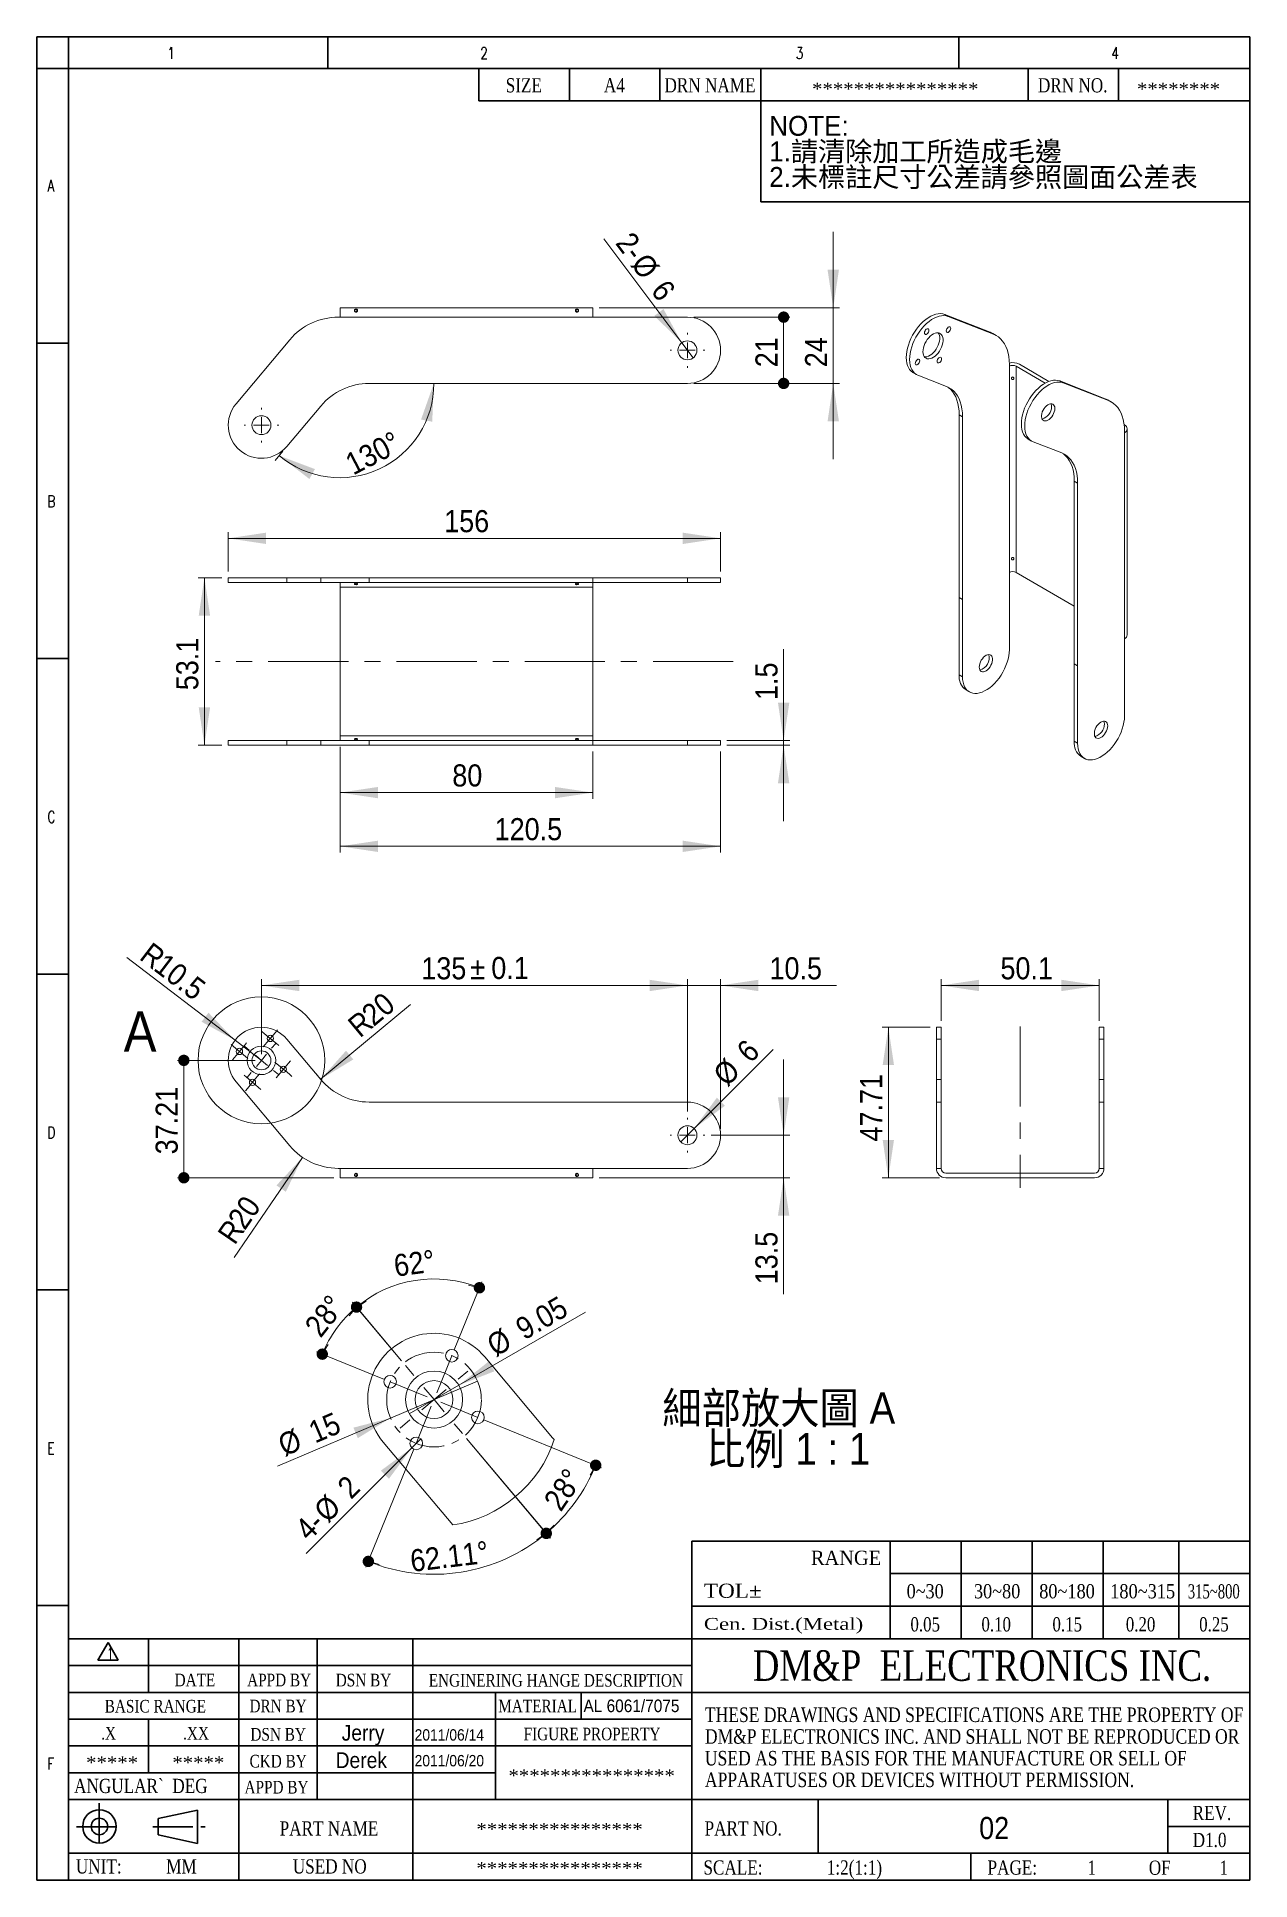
# Model space of a CAD drawing. Header units: millimetres. Extents: x 10 to 202, y 2 to 295.
import ezdxf

# ---------------------------------------------------------------- set-up
doc = ezdxf.new("R2010")
doc.units = ezdxf.units.MM
doc.header["$PDSIZE"] = -1
doc.linetypes.add('CENTER', pattern=[10.16, 6.35, -1.27, 1.27, -1.27])
doc.linetypes.add('CENTERX2', pattern=[20.32, 12.7, -2.54, 2.54, -2.54])
doc.layers.add('SLD-0', color=179, linetype='Continuous')
for name, color, linetype, lineweight in [('中心線2', 1, 'CENTER', 15), ('尺寸標柱線', 3, 'Continuous', 15), ('文字線性', 179, 'Continuous', 15)]:
    doc.layers.add(name, color=color, linetype=linetype, lineweight=lineweight)
doc.styles.add('SLDTEXTSTYLE0', font='GOTHIC.TTF', dxfattribs={"width": 0.913})
doc.styles.add('SLDTEXTSTYLE1', font='')
doc.styles.add('SLDTEXTSTYLE10', font='times.ttf', dxfattribs={"width": 1.26888})
doc.styles.add('SLDTEXTSTYLE11', font='times.ttf', dxfattribs={"width": 0.786331})
doc.styles.add('SLDTEXTSTYLE12', font='times.ttf', dxfattribs={"width": 0.8})
doc.styles.add('SLDTEXTSTYLE13', font='times.ttf', dxfattribs={"width": 1.090687})
doc.styles.add('SLDTEXTSTYLE14', font='txt_____.ttf', dxfattribs={"width": 0.75})
doc.styles.add('SLDTEXTSTYLE15', font='txt_____.ttf', dxfattribs={"width": 0.7})
doc.styles.add('SLDTEXTSTYLE16', font='GOTHIC.TTF', dxfattribs={"width": 0.913, "bigfont": 'bigfont'})
doc.styles.add('SLDTEXTSTYLE2', font='', dxfattribs={"bigfont": 'bigfont'})
doc.styles.add('SLDTEXTSTYLE3', font='times.ttf', dxfattribs={"width": 0.950828})
doc.styles.add('SLDTEXTSTYLE4', font='times.ttf', dxfattribs={"width": 1.081739})
doc.styles.add('SLDTEXTSTYLE5', font='times.ttf', dxfattribs={"width": 0.846979})
doc.styles.add('SLDTEXTSTYLE6', font='times.ttf', dxfattribs={"width": 0.850598})
doc.styles.add('SLDTEXTSTYLE7', font='times.ttf', dxfattribs={"width": 0.853029})
doc.styles.add('SLDTEXTSTYLE8', font='times.ttf', dxfattribs={"width": 0.854773})
doc.styles.add('SLDTEXTSTYLE9', font='times.ttf', dxfattribs={"width": 0.683818})
doc.styles.get('SLDTEXTSTYLE1').set_extended_font_data('新細明體')
doc.styles.get('SLDTEXTSTYLE2').set_extended_font_data('新細明體')
doc.dimstyles.new('SLDDIMSTYLE0', dxfattribs={"dimtxt": 3.5, "dimasz": 6, "dimexe": 0, "dimexo": 0.0625, "dimgap": 0.875, "dimtad": 2, "dimdec": 1, "dimlfac": 2, "dimrnd": 1e-09, "dimzin": 12, "dimdsep": 46, "dimtxsty": 'SLDTEXTSTYLE0', "dimsah": 1, "dimcen": 0.09, "dimadec": 0, "dimazin": 0, "dimtfac": 1, "dimtdec": 1, "dimtofl": 0, "dimtmove": 0, "dimatfit": 3, "dimfxl": 0, "dimtolj": 1, "dimtzin": 12, "dimarcsym": 0})
doc.dimstyles.new('SLDDIMSTYLE1', dxfattribs={"dimtxt": 3.5, "dimasz": 6, "dimexe": 0, "dimexo": 0.0625, "dimgap": 0.875, "dimtad": 2, "dimdec": 1, "dimlfac": 2, "dimrnd": 1e-09, "dimzin": 12, "dimdsep": 46, "dimtxsty": 'SLDTEXTSTYLE0', "dimsah": 1, "dimcen": 0.09, "dimadec": 0, "dimazin": 0, "dimtfac": 1, "dimtdec": 1, "dimtofl": 0, "dimtmove": 0, "dimatfit": 3, "dimfxl": 0, "dimtolj": 1, "dimtzin": 12, "dimarcsym": 0})
doc.dimstyles.new('SLDDIMSTYLE10', dxfattribs={"dimtxt": 3.5, "dimasz": 1.8, "dimexe": 0, "dimexo": 0.0625, "dimgap": 0.875, "dimtad": 2, "dimdec": 4, "dimzin": 12, "dimdsep": 46, "dimtxsty": 'SLDTEXTSTYLE0', "dimblk1": 'DOT', "dimblk2": 'DOT', "dimsah": 1, "dimcen": 0.09, "dimadec": 0, "dimazin": 0, "dimtfac": 1, "dimtdec": 0, "dimtofl": 0, "dimtmove": 0, "dimatfit": 3, "dimldrblk": 'DOT', "dimfxl": 0, "dimtolj": 1, "dimtzin": 12, "dimarcsym": 0})
doc.dimstyles.new('SLDDIMSTYLE11', dxfattribs={"dimtxt": 3.5, "dimasz": 1.8, "dimexe": 0, "dimexo": 0.0625, "dimgap": 0.875, "dimtad": 2, "dimdec": 4, "dimzin": 12, "dimdsep": 46, "dimtxsty": 'SLDTEXTSTYLE0', "dimblk1": 'DOT', "dimblk2": 'DOT', "dimsah": 1, "dimcen": 0.09, "dimazin": 0, "dimtfac": 1, "dimtofl": 0, "dimtmove": 0, "dimatfit": 3, "dimldrblk": 'DOT', "dimfxl": 0, "dimtolj": 1, "dimtzin": 12, "dimarcsym": 0})
doc.dimstyles.new('SLDDIMSTYLE12', dxfattribs={"dimtxt": 3.5, "dimasz": 6, "dimexe": 0, "dimexo": 0.0625, "dimgap": 0.875, "dimtad": 2, "dimrnd": 1e-09, "dimzin": 12, "dimdsep": 46, "dimtxsty": 'SLDTEXTSTYLE0', "dimsah": 1, "dimcen": 0.09, "dimadec": 0, "dimazin": 0, "dimtfac": 1, "dimtmove": 0, "dimatfit": 3, "dimfxl": 0, "dimtolj": 1, "dimtzin": 12, "dimarcsym": 0})
doc.dimstyles.new('SLDDIMSTYLE13', dxfattribs={"dimtxt": 3.5, "dimasz": 6, "dimexe": 0, "dimexo": 0.0625, "dimgap": 0.875, "dimtad": 2, "dimrnd": 1e-09, "dimzin": 12, "dimdsep": 46, "dimtxsty": 'SLDTEXTSTYLE0', "dimsah": 1, "dimcen": 0.09, "dimadec": 0, "dimazin": 0, "dimtfac": 1, "dimtmove": 0, "dimatfit": 3, "dimfxl": 0, "dimtolj": 1, "dimtzin": 12, "dimarcsym": 0})
doc.dimstyles.new('SLDDIMSTYLE2', dxfattribs={"dimtxt": 3.5, "dimasz": 6, "dimexe": 0, "dimexo": 0.0625, "dimgap": 0.875, "dimtad": 2, "dimlfac": 2, "dimrnd": 1e-09, "dimzin": 12, "dimdsep": 46, "dimtxsty": 'SLDTEXTSTYLE0', "dimsah": 1, "dimcen": 0.09, "dimadec": 0, "dimazin": 0, "dimtfac": 1, "dimtofl": 0, "dimtmove": 0, "dimatfit": 3, "dimfxl": 0, "dimtolj": 1, "dimtzin": 12, "dimarcsym": 0})
doc.dimstyles.new('SLDDIMSTYLE3', dxfattribs={"dimtxt": 3.5, "dimasz": 6, "dimexe": 0, "dimexo": 0.0625, "dimgap": 0.875, "dimtad": 2, "dimlfac": 2, "dimrnd": 1e-09, "dimzin": 12, "dimdsep": 46, "dimtxsty": 'SLDTEXTSTYLE0', "dimsah": 1, "dimcen": 0.09, "dimadec": 0, "dimazin": 0, "dimtfac": 1, "dimtmove": 0, "dimatfit": 3, "dimfxl": 0, "dimtolj": 1, "dimtzin": 12, "dimarcsym": 0})
doc.dimstyles.new('SLDDIMSTYLE4', dxfattribs={"dimtxt": 3.5, "dimasz": 6, "dimexe": 0, "dimexo": 0.0625, "dimgap": 0.875, "dimtad": 2, "dimlfac": 2, "dimrnd": 1e-09, "dimzin": 12, "dimdsep": 46, "dimtxsty": 'SLDTEXTSTYLE0', "dimsah": 1, "dimcen": 0.09, "dimadec": 0, "dimazin": 0, "dimtfac": 1, "dimtofl": 0, "dimtmove": 1, "dimatfit": 3, "dimfxl": 0, "dimtolj": 1, "dimtzin": 12, "dimarcsym": 0})
doc.dimstyles.new('SLDDIMSTYLE5', dxfattribs={"dimtxt": 3.5, "dimasz": 6, "dimexe": 0, "dimexo": 0.0625, "dimgap": 0.875, "dimtad": 2, "dimlfac": 2, "dimrnd": 1e-09, "dimzin": 12, "dimdsep": 46, "dimtxsty": 'SLDTEXTSTYLE0', "dimsah": 1, "dimcen": 0.09, "dimadec": 0, "dimazin": 0, "dimtfac": 1, "dimtofl": 0, "dimtmove": 0, "dimatfit": 3, "dimfxl": 0, "dimtolj": 1, "dimtzin": 12, "dimarcsym": 0})
doc.dimstyles.new('SLDDIMSTYLE6', dxfattribs={"dimtxt": 3.5, "dimasz": 1.8, "dimexe": 0, "dimexo": 0.0625, "dimgap": 0.875, "dimtad": 2, "dimlfac": 2, "dimrnd": 1e-09, "dimzin": 12, "dimdsep": 46, "dimtxsty": 'SLDTEXTSTYLE0', "dimblk1": 'DOT', "dimblk2": 'DOT', "dimsah": 1, "dimcen": 0.09, "dimadec": 0, "dimazin": 0, "dimtfac": 1, "dimtofl": 0, "dimtmove": 0, "dimatfit": 3, "dimldrblk": 'DOT', "dimfxl": 0, "dimtolj": 1, "dimtzin": 12, "dimarcsym": 0})
doc.dimstyles.new('SLDDIMSTYLE7', dxfattribs={"dimtxt": 3.5, "dimasz": 6, "dimexe": 0, "dimexo": 0.0625, "dimgap": 0.875, "dimtad": 2, "dimdec": 1, "dimlfac": 2, "dimrnd": 1e-09, "dimzin": 12, "dimdsep": 46, "dimtxsty": 'SLDTEXTSTYLE0', "dimsah": 1, "dimcen": 0.09, "dimadec": 0, "dimazin": 0, "dimtfac": 1, "dimtdec": 1, "dimtofl": 0, "dimtmove": 0, "dimatfit": 3, "dimfxl": 0, "dimtolj": 1, "dimtzin": 12, "dimarcsym": 0})
doc.dimstyles.new('SLDDIMSTYLE8', dxfattribs={"dimtxt": 3.5, "dimasz": 6, "dimexe": 0, "dimexo": 0.0625, "dimgap": 0.875, "dimtad": 2, "dimlfac": 2, "dimrnd": 1e-09, "dimzin": 12, "dimdsep": 46, "dimtxsty": 'SLDTEXTSTYLE0', "dimsah": 1, "dimcen": 0.09, "dimadec": 0, "dimazin": 0, "dimtfac": 1, "dimtofl": 0, "dimtmove": 0, "dimatfit": 3, "dimfxl": 0, "dimtolj": 1, "dimtzin": 12, "dimarcsym": 0})
doc.dimstyles.new('SLDDIMSTYLE9', dxfattribs={"dimtxt": 3.5, "dimasz": 6, "dimexe": 0, "dimexo": 0.0625, "dimgap": 0.875, "dimtad": 2, "dimdec": 4, "dimlfac": 2, "dimzin": 12, "dimdsep": 46, "dimtxsty": 'SLDTEXTSTYLE0', "dimsah": 1, "dimcen": 0.09, "dimazin": 0, "dimtfac": 1, "dimtofl": 0, "dimtmove": 0, "dimatfit": 3, "dimfxl": 0, "dimtolj": 1, "dimtzin": 12, "dimarcsym": 0})

msp = doc.modelspace()

# ---------------------------------------------------------------- texts
at = {"color": 7, "linetype": 'Continuous', "lineweight": 0, "insert": (23.773242, 140.110892), "char_height": 6.35, "attachment_point": 1, "style": 'SLDTEXTSTYLE0'}
msp.add_mtext('A', dxfattribs=at)
at = {"layer": 'SLD-0', "color": 7, "attachment_point": 1}
for s, insert, char_height, style in [('1', (30.683336, 292.852429), 1.852083, 'SLDTEXTSTYLE14'), ('2', (80.26667, 292.852429), 1.852083, 'SLDTEXTSTYLE14'), ('3', (130.26667, 292.852429), 1.852083, 'SLDTEXTSTYLE14'), ('4', (180.266661, 292.852429), 1.852083, 'SLDTEXTSTYLE14'), ('SIZE', (84.29168, 287.95586), 2.25, 'SLDTEXTSTYLE12'), ('A4', (99.849493, 287.95586), 2.25, 'SLDTEXTSTYLE12'), ('DRN NAME', (109.4467, 287.95586), 2.25, 'SLDTEXTSTYLE12'), ('****************', (132.836325, 287.246134), 2, 'SLDTEXTSTYLE13'), ('DRN NO.', (168.61875, 287.95586), 2.25, 'SLDTEXTSTYLE12'), ('********', (184.314459, 287.246134), 2, 'SLDTEXTSTYLE13'), ('A', (11.666667, 271.852425), 1.852083, 'SLDTEXTSTYLE14'), ('B', (11.666667, 221.852425), 1.852083, 'SLDTEXTSTYLE14'), ('C', (11.666667, 171.852425), 1.852083, 'SLDTEXTSTYLE14'), ('D', (11.666667, 121.852425), 1.852083, 'SLDTEXTSTYLE14'), ('E', (11.666667, 71.852425), 1.852083, 'SLDTEXTSTYLE14'), ('RANGE', (132.65198, 54.684077), 2.25, 'SLDTEXTSTYLE3'), ('TOL±', (115.691583, 49.470602), 2.25, 'SLDTEXTSTYLE4'), ('0~30', (147.81881, 49.389671), 2.25, 'SLDTEXTSTYLE5'), ('30~80', (158.48586, 49.389671), 2.25, 'SLDTEXTSTYLE6'), ('80~180', (168.825, 49.389671), 2.25, 'SLDTEXTSTYLE7'), ('180~315', (180.075, 49.389671), 2.25, 'SLDTEXTSTYLE8'), ('315~800', (192.375, 49.37087), 2.25, 'SLDTEXTSTYLE9'), ('Cen. Dist.(Metal)', (115.691583, 44.033979), 1.875, 'SLDTEXTSTYLE10'), ('0.05', (148.425, 44.147457), 2.25, 'SLDTEXTSTYLE11'), ('0.10', (159.675, 44.147457), 2.25, 'SLDTEXTSTYLE11'), ('0.15', (170.925, 44.147457), 2.25, 'SLDTEXTSTYLE11'), ('0.20', (182.55, 44.147457), 2.25, 'SLDTEXTSTYLE11'), ('0.25', (194.175, 44.147457), 2.25, 'SLDTEXTSTYLE11'), ('1', (21.06793, 39.251727), 1.8, 'SLDTEXTSTYLE15'), ('DM&P  ELECTRONICS INC.', (123.441439, 38.90286), 4.83, 'SLDTEXTSTYLE12'), ('DATE', (31.828312, 35.205695), 2, 'SLDTEXTSTYLE12'), ('APPD BY', (43.320634, 35.205695), 2, 'SLDTEXTSTYLE12'), ('DSN BY', (57.360048, 35.189654), 2, 'SLDTEXTSTYLE12'), ('ENGINERING HANGE DESCRIPTION', (72.099712, 35.155168), 2, 'SLDTEXTSTYLE12'), ('BASIC RANGE', (20.756734, 31.050283), 2, 'SLDTEXTSTYLE12'), ('DRN BY', (43.687119, 31.08105), 2, 'SLDTEXTSTYLE12'), ('MATERIAL', (83.108821, 31.08105), 2, 'SLDTEXTSTYLE12'), ('.X', (20.197147, 26.769539), 2, 'SLDTEXTSTYLE12'), ('.XX', (33.174872, 26.769539), 2, 'SLDTEXTSTYLE12'), ('DSN BY', (43.840744, 26.594802), 2, 'SLDTEXTSTYLE12'), ('FIGURE PROPERTY', (87.128668, 26.655168), 2, 'SLDTEXTSTYLE12'), ('F', (11.666667, 21.852425), 1.852083, 'SLDTEXTSTYLE14'), ('*****', (17.803076, 22.1132), 2, 'SLDTEXTSTYLE13'), ('*****', (31.46633, 22.1132), 2, 'SLDTEXTSTYLE13'), ('CKD BY', (43.704633, 22.344802), 2, 'SLDTEXTSTYLE12'), ('ANGULAR`  DEG', (15.90436, 18.549332), 2.25, 'SLDTEXTSTYLE12'), ('APPD BY', (42.904812, 18.224484), 2, 'SLDTEXTSTYLE12'), ('****************', (84.725886, 20.037323), 2, 'SLDTEXTSTYLE13'), ('PART NAME', (48.47219, 11.818511), 2.25, 'SLDTEXTSTYLE12'), ('PART NO.', (115.806468, 11.818511), 2.25, 'SLDTEXTSTYLE12'), ('REV.', (193.140737, 14.263964), 2.25, 'SLDTEXTSTYLE12'), ('****************', (79.645155, 11.568819), 2, 'SLDTEXTSTYLE13'), ('D1.0', (193.140737, 9.988477), 2.25, 'SLDTEXTSTYLE12'), ('UNIT:', (16.181511, 5.799712), 2.25, 'SLDTEXTSTYLE12'), ('MM', (30.494902, 5.799712), 2.25, 'SLDTEXTSTYLE12'), ('USED NO', (50.554164, 5.799712), 2.25, 'SLDTEXTSTYLE12'), ('****************', (79.645155, 5.379054), 2, 'SLDTEXTSTYLE13'), ('SCALE:', (115.618767, 5.628746), 2.25, 'SLDTEXTSTYLE12'), ('1:2(1:1)', (135.166212, 5.628746), 2.25, 'SLDTEXTSTYLE12'), ('PAGE:', (160.636936, 5.615788), 2.25, 'SLDTEXTSTYLE12'), ('1', (176.457793, 5.594062), 2.25, 'SLDTEXTSTYLE12'), ('OF', (186.189947, 5.594062), 2.25, 'SLDTEXTSTYLE12'), ('1', (197.393563, 5.594062), 2.25, 'SLDTEXTSTYLE12')]:
    msp.add_mtext(s, dxfattribs=dict(at, insert=insert, char_height=char_height, style=style))
at = {"layer": '文字線性', "color": 5, "attachment_point": 1, "style": 'SLDTEXTSTYLE0'}
for s, insert, char_height in [('AL 6061/7075', (96.615137, 31.112941), 2), ('Jerry', (58.300666, 27.096395), 2.5), ('2011/06/14', (69.85878, 26.407394), 1.8), ('Derek', (57.340596, 22.753524), 2.5), ('2011/06/20', (69.85878, 22.324681), 1.8), ('02', (159.313259, 12.50385), 3.5)]:
    msp.add_mtext(s, dxfattribs=dict(at, insert=insert, char_height=char_height))

# ---------------------------------------------------------------- blocks, each defined once
blk = doc.blocks.new('SW_NOTE_0')
at = {"layer": '文字線性', "color": 0, "char_height": 3.5, "attachment_point": 1}
for s, insert, style in [('NOTE:', (0, 4.37), 'SLDTEXTSTYLE1'), ('1.請清除加工所造成毛邊', (0, -0.13), 'SLDTEXTSTYLE2'), ('2.未標註尺寸公差請參照圖面公差表', (0, -4.63), 'SLDTEXTSTYLE2')]:
    blk.add_mtext(s, dxfattribs=dict(at, insert=insert, style=style))
blk = doc.blocks.new('SW_NOTE_1')
at = {"layer": 'SLD-0', "color": 0, "char_height": 2.3, "attachment_point": 1, "style": 'SLDTEXTSTYLE12'}
for s, insert in [('THESE DRAWINGS AND SPECIFICATIONS ARE THE PROPERTY OF', (0, 3.02)), ('DM&P ELECTRONICS INC. AND SHALL NOT BE REPRODUCED OR ', (0, -0.42)), ('USED AS THE BASIS FOR THE MANUFACTURE OR SELL OF ', (0, -3.86)), ('APPARATUSES OR DEVICES WITHOUT PERMISSION.', (0, -7.29))]:
    blk.add_mtext(s, dxfattribs=dict(at, insert=insert))
blk = doc.blocks.new('*D3')
at = {"layer": '尺寸標柱線', "color": 5}
for p, q in [((39.33, 208.82), (35.55, 208.82)), ((36.55, 208.82), (36.55, 182.27)), ((39.33, 182.27), (35.55, 182.27))]:
    blk.add_line(p, q, dxfattribs=at)
for points in [[(36.55, 208.82), (35.65, 202.82), (37.45, 202.82)], [(36.55, 182.27), (37.45, 188.27), (35.65, 188.27)]]:
    blk.add_solid(points, dxfattribs=at)
at = {"layer": '尺寸標柱線', "color": 5, "insert": (32.08, 191), "char_height": 3.5, "attachment_point": 1, "rotation": 90, "style": 'SLDTEXTSTYLE0'}
blk.add_mtext('53.1', dxfattribs=at)
blk = doc.blocks.new('*D4')
at = {"layer": '尺寸標柱線', "color": 5}
for p, q in [((128.33, 183.02), (128.33, 197.5)), ((119.33, 183.02), (129.33, 183.02)), ((119.33, 182.27), (129.33, 182.27)), ((128.33, 182.27), (128.33, 183.02)), ((128.33, 182.27), (128.33, 170.27))]:
    blk.add_line(p, q, dxfattribs=at)
for points in [[(128.33, 183.02), (129.23, 189.02), (127.43, 189.02)], [(128.33, 182.27), (127.43, 176.27), (129.23, 176.27)]]:
    blk.add_solid(points, dxfattribs=at)
at = {"layer": '尺寸標柱線', "color": 5, "insert": (123.86, 189.45), "char_height": 3.5, "attachment_point": 1, "rotation": 90, "style": 'SLDTEXTSTYLE0'}
blk.add_mtext('1.5', dxfattribs=at)
blk = doc.blocks.new('*D5')
at = {"layer": '尺寸標柱線', "color": 5}
for p, q in [((40.33, 209.82), (40.33, 216.06)), ((40.33, 215.06), (118.33, 215.06)), ((118.33, 209.82), (118.33, 216.06))]:
    blk.add_line(p, q, dxfattribs=at)
for points in [[(40.33, 215.06), (46.33, 214.16), (46.33, 215.96)], [(118.33, 215.06), (112.33, 215.96), (112.33, 214.16)]]:
    blk.add_solid(points, dxfattribs=at)
at = {"layer": '尺寸標柱線', "color": 5, "insert": (74.54, 219.53), "char_height": 3.5, "attachment_point": 1, "style": 'SLDTEXTSTYLE0'}
blk.add_mtext('156', dxfattribs=at)
blk = doc.blocks.new('*D6')
at = {"layer": '尺寸標柱線', "color": 5}
for p, q in [((58.08, 182.02), (58.08, 173.78)), ((98.08, 181.27), (98.08, 173.78)), ((58.08, 174.78), (98.08, 174.78))]:
    blk.add_line(p, q, dxfattribs=at)
for points in [[(58.08, 174.78), (64.08, 173.88), (64.08, 175.68)], [(98.08, 174.78), (92.08, 175.68), (92.08, 173.88)]]:
    blk.add_solid(points, dxfattribs=at)
at = {"layer": '尺寸標柱線', "color": 5, "insert": (75.83, 179.25), "char_height": 3.5, "attachment_point": 1, "style": 'SLDTEXTSTYLE0'}
blk.add_mtext('80', dxfattribs=at)
blk = doc.blocks.new('*D7')
at = {"layer": '尺寸標柱線', "color": 5}
for p, q in [((58.08, 182.02), (58.08, 165.27)), ((118.33, 181.27), (118.33, 165.27)), ((58.08, 166.27), (118.33, 166.27))]:
    blk.add_line(p, q, dxfattribs=at)
for points in [[(58.08, 166.27), (64.08, 165.37), (64.08, 167.17)], [(118.33, 166.27), (112.33, 167.17), (112.33, 165.37)]]:
    blk.add_solid(points, dxfattribs=at)
at = {"layer": '尺寸標柱線', "color": 5, "insert": (82.54, 170.74), "char_height": 3.5, "attachment_point": 1, "style": 'SLDTEXTSTYLE0'}
blk.add_mtext('120.5', dxfattribs=at)
blk = doc.blocks.new('*D8')
at = {"layer": '尺寸標柱線', "color": 5}
for p, q in [((113.08, 144.23), (101.08, 144.23)), ((113.08, 124.26), (113.08, 145.23)), ((118.33, 144.23), (113.08, 144.23)), ((118.33, 121.51), (118.33, 145.23)), ((118.33, 144.23), (136.72, 144.23))]:
    blk.add_line(p, q, dxfattribs=at)
for points in [[(113.08, 144.23), (107.08, 145.13), (107.08, 143.33)], [(118.33, 144.23), (124.33, 143.33), (124.33, 145.13)]]:
    blk.add_solid(points, dxfattribs=at)
at = {"layer": '尺寸標柱線', "color": 5, "insert": (126.09, 148.7), "char_height": 3.5, "attachment_point": 1, "style": 'SLDTEXTSTYLE0'}
blk.add_mtext('10.5', dxfattribs=at)
blk = doc.blocks.new('*D9')
at = {"layer": '尺寸標柱線', "color": 5}
for p, q in [((45.58, 133.36), (45.58, 145.23)), ((45.58, 144.23), (113.08, 144.23)), ((113.08, 124.26), (113.08, 145.23))]:
    blk.add_line(p, q, dxfattribs=at)
for points in [[(45.58, 144.23), (51.58, 143.33), (51.58, 145.13)], [(113.08, 144.23), (107.08, 145.13), (107.08, 143.33)]]:
    blk.add_solid(points, dxfattribs=at)
at = {"layer": '尺寸標柱線', "color": 5, "char_height": 3.5, "attachment_point": 1, "style": 'SLDTEXTSTYLE0'}
for s, insert in [('135', (70.92, 148.7)), ('%%p', (78.68, 148.7)), ('0.1', (82.01, 148.75))]:
    blk.add_mtext(s, dxfattribs=dict(at, insert=insert))
blk = doc.blocks.new('*D10')
at = {"layer": '尺寸標柱線', "color": 5}
for p, q in [((128.33, 120.51), (128.33, 132.51)), ((116.83, 120.51), (129.33, 120.51)), ((128.33, 113.76), (128.33, 120.51)), ((99.08, 113.76), (129.33, 113.76)), ((128.33, 113.76), (128.33, 95.3))]:
    blk.add_line(p, q, dxfattribs=at)
for points in [[(128.33, 120.51), (129.23, 126.51), (127.43, 126.51)], [(128.33, 113.76), (127.43, 107.76), (129.23, 107.76)]]:
    blk.add_solid(points, dxfattribs=at)
at = {"layer": '尺寸標柱線', "color": 5, "insert": (123.86, 96.89), "char_height": 3.5, "attachment_point": 1, "rotation": 90, "style": 'SLDTEXTSTYLE0'}
blk.add_mtext('13.5', dxfattribs=at)
blk = doc.blocks.new('*D11')
at = {"layer": '尺寸標柱線', "color": 5}
for q in [(126.67, 134.1), (112.02, 119.45)]:
    blk.add_line((114.14, 121.57), q, dxfattribs=at)
blk.add_solid([(114.14, 121.57), (119.02, 125.17), (117.75, 126.45)], dxfattribs=at)
at = {"layer": '尺寸標柱線', "color": 5, "char_height": 3.5, "attachment_point": 1, "rotation": 45, "style": 'SLDTEXTSTYLE0'}
for s, insert in [('6', (120.6, 134.27)), ('%%c', (116.87, 130.54))]:
    blk.add_mtext(s, dxfattribs=dict(at, insert=insert))
blk = doc.blocks.new('*D12')
at = {"layer": '尺寸標柱線', "color": 5}
blk.add_line((54.96, 129.36), (69.19, 141.21), dxfattribs=at)
blk.add_arc((62.64, 135.76), 10, 214.0674, 214.2894, dxfattribs=at)
blk.add_solid([(54.96, 129.36), (60.14, 132.51), (58.99, 133.89)], dxfattribs=at)
at = {"layer": '尺寸標柱線', "color": 5, "char_height": 3.5, "attachment_point": 1, "rotation": 39.778, "style": 'SLDTEXTSTYLE0'}
for s, insert in [('20', (61.14, 140.32)), ('R', (58.96, 138.51))]:
    blk.add_mtext(s, dxfattribs=dict(at, insert=insert))
blk = doc.blocks.new('*D13')
at = {"layer": '尺寸標柱線', "color": 5}
blk.add_line((52.1, 117), (41.24, 101.14), dxfattribs=at)
blk.add_solid([(52.1, 117), (47.97, 112.56), (49.45, 111.55)], dxfattribs=at)
at = {"layer": '尺寸標柱線', "color": 5, "char_height": 3.5, "attachment_point": 1, "rotation": 55.6151, "style": 'SLDTEXTSTYLE0'}
for s, insert in [('20', (40.06, 107.3)), ('R', (38.46, 104.96))]:
    blk.add_mtext(s, dxfattribs=dict(at, insert=insert))
blk = doc.blocks.new('_DOT')
at = {"color": 0, "linetype": 'ByBlock', "lineweight": -2}
blk.add_line((-0.5, 0), (-1, 0), dxfattribs=at)
at = {"color": 0, "linetype": 'ByBlock', "const_width": 0.5}
blk.add_lwpolyline([(-0.25, 0, 1), (0.25, 0, 1)], format="xyb", close=True, dxfattribs=at)
blk = doc.blocks.new('*D15')
at = {"layer": '尺寸標柱線', "color": 5}
for p, q in [((44.58, 132.36), (32.29, 132.36)), ((33.29, 132.36), (33.29, 113.76)), ((57.08, 113.76), (32.29, 113.76))]:
    blk.add_line(p, q, dxfattribs=at)
at = {"layer": '尺寸標柱線', "color": 5, "xscale": 1.8, "yscale": 1.8}
for p, rotation in [((33.29, 132.36, 2.48), 90.0000000000004), ((33.29, 113.76, 2.48), 270.0000000000004)]:
    blk.add_blockref('_DOT', p, dxfattribs=dict(at, rotation=rotation))
at = {"layer": '尺寸標柱線', "color": 5, "insert": (28.82, 117.48), "char_height": 3.5, "attachment_point": 1, "rotation": 90, "style": 'SLDTEXTSTYLE0'}
blk.add_mtext('37.21', dxfattribs=at)
blk = doc.blocks.new('*D16')
at = {"layer": '尺寸標柱線', "color": 5}
for q in [(24.24, 148.68), (45.58, 132.36)]:
    blk.add_line((41.41, 135.55), q, dxfattribs=at)
blk.add_solid([(41.41, 135.55), (37.19, 139.91), (36.1, 138.48)], dxfattribs=at)
at = {"layer": '尺寸標柱線', "color": 5, "char_height": 3.5, "attachment_point": 1, "rotation": 322.6026, "style": 'SLDTEXTSTYLE0'}
for s, insert in [('R', (28.2, 151.25)), ('10.5', (30.45, 149.53))]:
    blk.add_mtext(s, dxfattribs=dict(at, insert=insert))
blk = doc.blocks.new('SW_CENTERMARKSYMBOL_0')
at = {"layer": '中心線2', "color": 0}
for p, q in [((-1.92, 1.61), (-2.69, 2.26)), ((0, 0), (-0.96, 0.8)), ((0, 0), (-0.8, -0.96)), ((0, 0), (0.8, 0.96)), ((0, 0), (0.96, -0.8)), ((1.61, 1.92), (2.26, 2.69)), ((-1.61, -1.92), (-2.26, -2.69)), ((1.92, -1.61), (2.69, -2.26))]:
    blk.add_line(p, q, dxfattribs=at)
blk = doc.blocks.new('SW_CENTERMARKSYMBOL_1')
at = {"layer": '中心線2', "color": 0}
for p, q in [((-2.5, 0), (-2.75, 0)), ((0, 0), (-1.25, 0)), ((0, 2.5), (0, 2.75)), ((0, 0), (0, 1.25)), ((0, 0), (0, -1.25)), ((0, 0), (1.25, 0)), ((2.5, 0), (2.75, 0)), ((0, -2.5), (0, -2.75))]:
    blk.add_line(p, q, dxfattribs=at)
blk = doc.blocks.new('SW_CENTERMARKSYMBOL_2')
at = {"layer": '中心線2', "color": 0}
for p, q in [((-0.96, 0.8), (-1.34, 1.12)), ((0, 0), (-0.96, 0.8)), ((0, 0), (-0.8, -0.96)), ((0, 0), (0.8, 0.96)), ((0, 0), (0.96, -0.8)), ((0.8, 0.96), (1.12, 1.34)), ((-0.8, -0.96), (-1.12, -1.34)), ((0.96, -0.8), (1.34, -1.12))]:
    blk.add_line(p, q, dxfattribs=at)
blk = doc.blocks.new('SW_CENTERMARKSYMBOL_3')
at = {"layer": '中心線2', "color": 0}
for p, q in [((-0.96, 0.8), (-1.34, 1.12)), ((0, 0), (-0.96, 0.8)), ((0, 0), (-0.8, -0.96)), ((0, 0), (0.8, 0.96)), ((0, 0), (0.96, -0.8)), ((0.8, 0.96), (1.12, 1.34)), ((-0.8, -0.96), (-1.12, -1.34)), ((0.96, -0.8), (1.34, -1.12))]:
    blk.add_line(p, q, dxfattribs=at)
blk = doc.blocks.new('SW_CENTERMARKSYMBOL_4')
at = {"layer": '中心線2', "color": 0}
for p, q in [((-0.96, 0.8), (-1.34, 1.12)), ((0, 0), (-0.96, 0.8)), ((0, 0), (-0.8, -0.96)), ((0, 0), (0.8, 0.96)), ((0, 0), (0.96, -0.8)), ((0.8, 0.96), (1.12, 1.34)), ((-0.8, -0.96), (-1.12, -1.34)), ((0.96, -0.8), (1.34, -1.12))]:
    blk.add_line(p, q, dxfattribs=at)
blk = doc.blocks.new('SW_CENTERMARKSYMBOL_5')
at = {"layer": '中心線2', "color": 0}
for p, q in [((-0.96, 0.8), (-1.34, 1.12)), ((0, 0), (-0.96, 0.8)), ((0, 0), (-0.8, -0.96)), ((0, 0), (0.8, 0.96)), ((0, 0), (0.96, -0.8)), ((0.8, 0.96), (1.12, 1.34)), ((-0.8, -0.96), (-1.12, -1.34)), ((0.96, -0.8), (1.34, -1.12))]:
    blk.add_line(p, q, dxfattribs=at)
blk = doc.blocks.new('*D23')
at = {"layer": '尺寸標柱線', "color": 5}
for p, q in [((114.08, 250.1), (129.33, 250.1)), ((128.33, 250.1), (128.33, 239.6)), ((114.08, 239.6), (129.33, 239.6))]:
    blk.add_line(p, q, dxfattribs=at)
at = {"layer": '尺寸標柱線', "color": 5, "xscale": 1.8, "yscale": 1.8}
for p, rotation in [((128.33, 250.1, -2.38), 90.0000103454596), ((128.33, 239.6, -2.38), 270.0000103454596)]:
    blk.add_blockref('_DOT', p, dxfattribs=dict(at, rotation=rotation))
at = {"layer": '尺寸標柱線', "color": 5, "insert": (123.86, 242.17), "char_height": 3.5, "attachment_point": 1, "rotation": 90, "style": 'SLDTEXTSTYLE0'}
blk.add_mtext('21', dxfattribs=at)
blk = doc.blocks.new('*D24')
at = {"layer": '尺寸標柱線', "color": 5}
for p, q in [((136.19, 251.6), (136.19, 263.6)), ((99.08, 251.6), (137.19, 251.6)), ((136.19, 251.6), (136.19, 239.6)), ((114.08, 239.6), (137.19, 239.6)), ((136.19, 239.6), (136.19, 227.6))]:
    blk.add_line(p, q, dxfattribs=at)
for points in [[(136.19, 251.6), (137.09, 257.6), (135.29, 257.6)], [(136.19, 239.6), (135.29, 233.6), (137.09, 233.6)]]:
    blk.add_solid(points, dxfattribs=at)
at = {"layer": '尺寸標柱線', "color": 5, "insert": (131.72, 242.17), "char_height": 3.5, "attachment_point": 1, "rotation": 90, "style": 'SLDTEXTSTYLE0'}
blk.add_mtext('24', dxfattribs=at)
blk = doc.blocks.new('*D25')
at = {"layer": '尺寸標柱線', "color": 5}
for q in [(99.82, 262.48), (113.98, 243.65)]:
    blk.add_line((112.18, 246.04), q, dxfattribs=at)
blk.add_solid([(112.18, 246.04), (109.29, 251.38), (107.85, 250.3)], dxfattribs=at)
at = {"layer": '尺寸標柱線', "color": 5, "char_height": 3.5, "attachment_point": 1, "rotation": 306.9363, "style": 'SLDTEXTSTYLE0'}
for s, insert in [('2-', (104.36, 263.9)), ('%%c', (106.8, 260.56)), ('6', (109.97, 256.34))]:
    blk.add_mtext(s, dxfattribs=dict(at, insert=insert))
blk = doc.blocks.new('*D26')
at = {"layer": '尺寸標柱線', "color": 5}
blk.add_line((48.96, 228.85), (47.74, 227.39), dxfattribs=at)
blk.add_arc((57.98, 239.6), 14.93, 230, 0, dxfattribs=at)
for points in [[(72.9, 239.6), (70.88, 233.88), (72.65, 233.53)], [(48.38, 228.16), (53.19, 224.46), (54.06, 226.03)]]:
    blk.add_solid(points, dxfattribs=at)
at = {"layer": '尺寸標柱線', "color": 5, "insert": (58.51, 228.1), "char_height": 3.5, "attachment_point": 1, "rotation": 27.3689, "style": 'SLDTEXTSTYLE0'}
blk.add_mtext('130°', dxfattribs=at)
blk = doc.blocks.new('SW_CENTERMARKSYMBOL_6')
at = {"layer": '中心線2', "color": 0}
for p, q in [((-2.5, 0), (-2.75, 0)), ((0, 0), (-1.25, 0)), ((0, 2.5), (0, 2.75)), ((0, 0), (0, 1.25)), ((0, 0), (0, -1.25)), ((0, 0), (1.25, 0)), ((2.5, 0), (2.75, 0)), ((0, -2.5), (0, -2.75))]:
    blk.add_line(p, q, dxfattribs=at)
blk = doc.blocks.new('SW_CENTERMARKSYMBOL_7')
at = {"layer": '中心線2', "color": 0}
for p, q in [((-2.5, 0), (-2.75, 0)), ((0, 0), (-1.25, 0)), ((0, 2.5), (0, 2.75)), ((0, 0), (0, 1.25)), ((0, 0), (0, -1.25)), ((0, 0), (1.25, 0)), ((2.5, 0), (2.75, 0)), ((0, -2.5), (0, -2.75))]:
    blk.add_line(p, q, dxfattribs=at)
blk = doc.blocks.new('*D29')
at = {"layer": '尺寸標柱線', "color": 5}
for p, q in [((153.29, 138.61), (153.29, 145.23)), ((153.29, 144.23), (178.34, 144.23)), ((178.34, 138.61), (178.34, 145.23))]:
    blk.add_line(p, q, dxfattribs=at)
for points in [[(153.29, 144.23), (159.29, 143.33), (159.29, 145.13)], [(178.34, 144.23), (172.34, 145.13), (172.34, 143.33)]]:
    blk.add_solid(points, dxfattribs=at)
at = {"layer": '尺寸標柱線', "color": 5, "insert": (162.68, 148.7), "char_height": 3.5, "attachment_point": 1, "style": 'SLDTEXTSTYLE0'}
blk.add_mtext('50.1', dxfattribs=at)
blk = doc.blocks.new('*D30')
at = {"layer": '尺寸標柱線', "color": 5}
for p, q in [((151.54, 137.61), (143.92, 137.61)), ((144.92, 137.61), (144.92, 113.76)), ((153.04, 113.76), (143.92, 113.76))]:
    blk.add_line(p, q, dxfattribs=at)
for points in [[(144.92, 137.61), (144.02, 131.61), (145.82, 131.61)], [(144.92, 113.76), (145.82, 119.76), (144.02, 119.76)]]:
    blk.add_solid(points, dxfattribs=at)
at = {"layer": '尺寸標柱線', "color": 5, "insert": (140.45, 119.51), "char_height": 3.5, "attachment_point": 1, "rotation": 90, "style": 'SLDTEXTSTYLE0'}
blk.add_mtext('47.71', dxfattribs=at)
blk = doc.blocks.new('*D31')
at = {"layer": '尺寸標柱線', "color": 5}
for p, q in [((67.77, 84.78), (60.01, 94.03)), ((65.06, 81.83), (54.3, 86.2))]:
    blk.add_line(p, q, dxfattribs=at)
blk.add_arc((72.93, 78.63), 19.11, 130, 157.8888, dxfattribs=at)
at = {"layer": '尺寸標柱線', "color": 5, "xscale": 1.8, "yscale": 1.8}
for p, rotation in [((60.65, 93.27, 0.1), 48.71563881535944), ((55.23, 85.82, 0.1), 239.1731143459191)]:
    blk.add_blockref('_DOT', p, dxfattribs=dict(at, rotation=rotation))
at = {"layer": '尺寸標柱線', "color": 5, "insert": (52.21, 90.42), "char_height": 3.5, "attachment_point": 1, "rotation": 51.8811, "style": 'SLDTEXTSTYLE0'}
blk.add_mtext('28°', dxfattribs=at)
blk = doc.blocks.new('*D32')
at = {"layer": '尺寸標柱線', "color": 5}
for p, q in [((76.13, 86.5), (80.5, 97.26)), ((67.77, 84.78), (60, 94.04))]:
    blk.add_line(p, q, dxfattribs=at)
blk.add_arc((72.93, 78.63), 19.11, 67.8888, 130, dxfattribs=at)
at = {"layer": '尺寸標柱線', "color": 5, "xscale": 1.8, "yscale": 1.8}
for p, rotation in [((80.13, 96.34, 0.1), 346.6027328553176), ((60.65, 93.27, 0.1), 211.2860203059616)]:
    blk.add_blockref('_DOT', p, dxfattribs=dict(at, rotation=rotation))
at = {"layer": '尺寸標柱線', "color": 5, "insert": (66.37, 101.55), "char_height": 3.5, "attachment_point": 1, "rotation": 7.4934, "style": 'SLDTEXTSTYLE0'}
blk.add_mtext('62°', dxfattribs=at)
blk = doc.blocks.new('*D33')
at = {"layer": '尺寸標柱線', "color": 5}
for p, q in [((69.73, 70.75), (62.14, 52.06)), ((78.09, 72.48), (91.37, 56.66))]:
    blk.add_line(p, q, dxfattribs=at)
blk.add_arc((72.93, 78.63), 27.68, 247.8888, 310, dxfattribs=at)
at = {"layer": '尺寸標柱線', "color": 5, "xscale": 1.8, "yscale": 1.8}
for p, rotation in [((90.72, 57.43, 0.1), 33.88398465471963), ((62.52, 52.99, 0.1), 164.0047685065613)]:
    blk.add_blockref('_DOT', p, dxfattribs=dict(at, rotation=rotation))
at = {"layer": '尺寸標柱線', "color": 5, "insert": (68.98, 54.79), "char_height": 3.5, "attachment_point": 1, "rotation": 6.8029, "style": 'SLDTEXTSTYLE0'}
blk.add_mtext('62.11°', dxfattribs=at)
blk = doc.blocks.new('*D34')
at = {"layer": '尺寸標柱線', "color": 5}
for p, q in [((80.81, 75.43), (99.48, 67.84)), ((78.09, 72.48), (91.35, 56.68))]:
    blk.add_line(p, q, dxfattribs=at)
blk.add_arc((72.93, 78.63), 27.65, 310, 337.8888, dxfattribs=at)
at = {"layer": '尺寸標柱線', "color": 5, "xscale": 1.8, "yscale": 1.8}
for p, rotation in [((98.55, 68.22, 0.1), 61.76818229629944), ((90.71, 57.44, 0.1), 226.1205708649825)]:
    blk.add_blockref('_DOT', p, dxfattribs=dict(at, rotation=rotation))
at = {"layer": '尺寸標柱線', "color": 5, "insert": (90.13, 62.68), "char_height": 3.5, "attachment_point": 1, "rotation": 55.7953, "style": 'SLDTEXTSTYLE0'}
blk.add_mtext('28°', dxfattribs=at)
blk = doc.blocks.new('*D35')
at = {"layer": '尺寸標柱線', "color": 5}
for q in [(79.84, 81.56), (48.13, 68.09)]:
    blk.add_line((66.03, 75.7), q, dxfattribs=at)
blk.add_solid([(66.03, 75.7), (60.16, 74.18), (60.86, 72.52)], dxfattribs=at)
at = {"layer": '尺寸標柱線', "color": 5, "char_height": 3.5, "attachment_point": 1, "rotation": 23.0146, "style": 'SLDTEXTSTYLE0'}
for s, insert in [('15', (52.71, 74.87)), ('%%c', (47.86, 72.81))]:
    blk.add_mtext(s, dxfattribs=dict(at, insert=insert))
blk = doc.blocks.new('*D36')
at = {"layer": '尺寸標柱線', "color": 5}
for q in [(52.69, 54.26), (70.82, 72.39)]:
    blk.add_line((69.4, 70.97), q, dxfattribs=at)
blk.add_solid([(69.4, 70.97), (64.52, 67.37), (65.8, 66.09)], dxfattribs=at)
at = {"layer": '尺寸標柱線', "color": 5, "char_height": 3.5, "attachment_point": 1, "rotation": 45, "style": 'SLDTEXTSTYLE0'}
for s, insert in [('2', (57.33, 65.17)), ('%%c', (53.6, 61.44)), ('4-', (50.64, 58.56))]:
    blk.add_mtext(s, dxfattribs=dict(at, insert=insert))
blk = doc.blocks.new('*D37')
at = {"layer": '尺寸標柱線', "color": 5}
for q in [(96.92, 92.48), (69.01, 76.37)]:
    blk.add_line((76.85, 80.89), q, dxfattribs=at)
blk.add_solid([(76.85, 80.89), (82.5, 83.11), (81.6, 84.67)], dxfattribs=at)
at = {"layer": '尺寸標柱線', "color": 5, "char_height": 3.5, "attachment_point": 1, "rotation": 30, "style": 'SLDTEXTSTYLE0'}
for s, insert in [('9.05', (85.49, 91.01)), ('%%c', (80.92, 88.37))]:
    blk.add_mtext(s, dxfattribs=dict(at, insert=insert))
blk = doc.blocks.new('SW_NOTE_2')
at = {"layer": '文字線性', "color": 0, "char_height": 5, "attachment_point": 1, "style": 'SLDTEXTSTYLE16'}
for s, insert in [('細部放大圖 A ', (0, 6.39)), ('比例 1 : 1', (6.92, -0.08))]:
    blk.add_mtext(s, dxfattribs=dict(at, insert=insert))
blk = doc.blocks.new('SW_CENTERMARKSYMBOL_8')
at = {"layer": '中心線2', "color": 0}
for p, q in [((-3.21, 3.83), (-4.52, 5.38)), ((3.83, 3.21), (5.38, 4.52)), ((0, 0), (-1.92, -1.61)), ((0, 0), (-1.61, 1.92)), ((0, 0), (1.92, 1.61)), ((0, 0), (1.61, -1.92)), ((-3.83, -3.21), (-5.38, -4.52)), ((3.21, -3.83), (4.52, -5.38))]:
    blk.add_line(p, q, dxfattribs=at)

# ---------------------------------------------------------------- dimensions: what is measured, and where the dimension line sits
at = {"layer": '尺寸標柱線', "color": 5}
for base, p1, p2, angle, dimstyle, picture, middle in [((136.194315, 239.595977), (98.08115, 251.595983), (113.081154, 239.595973), 270.00001135, 'SLDDIMSTYLE8', '*D24', (136.194314, 244.752712)), ((128.331152, 239.595976), (113.081154, 250.095973), (113.081154, 239.595973), 270.00001035, 'SLDDIMSTYLE6', '*D23', (128.331151, 244.752712)), ((118.33115, 215.060693), (40.33115, 208.820213), (118.33115, 208.820213), 0, 'SLDDIMSTYLE2', '*D5', (78.417818, 215.060693)), ((36.546761, 182.270173), (40.33115, 208.820213), (40.33115, 182.270173), 90, 'SLDDIMSTYLE0', '*D3', (36.546761, 195.523671)), ((128.33115, 183.020173), (118.33115, 182.270173), (118.33115, 183.020173), 90, 'SLDDIMSTYLE1', '*D4', (128.33115, 192.682376)), ((98.08115, 174.779346), (58.08115, 183.020173), (98.08115, 182.270173), 0, 'SLDDIMSTYLE2', '*D6', (78.417818, 174.779346)), ((118.33115, 166.268585), (58.08115, 183.020173), (118.33115, 182.270173), 0, 'SLDDIMSTYLE0', '*D7', (88.355032, 166.268585)), ((144.922345, 113.757558), (152.537496, 137.61328), (154.037496, 113.757558), 90, 'SLDDIMSTYLE2', '*D30', (144.922345, 125.330101)), ((33.286986, 113.757558), (45.58115, 132.36328), (58.08115, 113.757558), 90, 'SLDDIMSTYLE6', '*D15', (33.286986, 123.29753)), ((128.33115, 120.507568), (98.08115, 113.757558), (115.83115, 120.507568), 90, 'SLDDIMSTYLE1', '*D10', (128.33115, 101.410154))]:
    dim = msp.add_linear_dim(base=base, p1=p1, p2=p2, angle=angle, dimstyle=dimstyle, dxfattribs=at)
    dim.commit()
    dim.dimension.update_dxf_attribs({"geometry": picture, "text_midpoint": middle, "dimtype": 160})
for p1, p2, text, dimstyle, picture, middle in [((113.98254, 243.647016), (112.179761, 246.044929), '2-<>', 'SLDDIMSTYLE3', '*D25', (104.229382, 256.619909)), ((70.816658, 72.386795), (69.402444, 70.972581), '4-<>', 'SLDDIMSTYLE13', '*D36', (57.898591, 59.468729))]:
    dim = msp.add_diameter_dim_2p(p1=p1, p2=p2, text=text, dimstyle=dimstyle, dxfattribs=at)
    dim.commit()
    dim.dimension.update_dxf_attribs({"geometry": picture, "text_midpoint": middle, "dimtype": 163})
for base, line1, line2, dimstyle, picture, middle in [((64.28599, 226.067107), ((113.081154, 239.595973), (62.640457, 239.595963)), ((54.980013, 236.023839), (49.602884, 229.615626)), 'SLDDIMSTYLE9', '*D26', (64.839788, 226.339423)), ((69.960941, 97.509009), ((75.755643, 85.576509), (72.932597, 78.628099)), ((68.417014, 84.009561), (77.44818, 73.246636)), 'SLDDIMSTYLE10', '*D32', (70.440005, 97.578204)), ((57.483631, 89.875361), ((68.417014, 84.009561), (77.44818, 73.246636)), ((65.984186, 81.451145), (72.932597, 78.628099)), 'SLDDIMSTYLE10', '*D31', (57.898581, 90.424278)), ((77.235566, 51.288465), ((70.109551, 71.679688), (72.932597, 78.628099)), ((68.417014, 84.009561), (77.44818, 73.246636)), 'SLDDIMSTYLE11', '*D33', (76.210942, 51.146767)), ((95.290125, 62.351218), ((68.417014, 84.009561), (77.44818, 73.246636)), ((79.881007, 75.805053), (72.932597, 78.628099)), 'SLDDIMSTYLE10', '*D34', (95.804202, 63.081857))]:
    dim = msp.add_angular_dim_2l(base=base, line1=line1, line2=line2, dimstyle=dimstyle, dxfattribs=at)
    dim.commit()
    dim.dimension.update_dxf_attribs({"geometry": picture, "text_midpoint": middle, "dimtype": 162})
for center, mpoint, dimstyle, picture, middle in [((45.58115, 132.36328), (41.410329, 135.551814), 'SLDDIMSTYLE7', '*D16', (30.063687, 144.226176)), ((62.640457, 135.757578), (54.955161, 129.359436), 'SLDDIMSTYLE4', '*D12', (64.892998, 137.632859)), ((57.744227, 125.257578), (52.096735, 117.004952), 'SLDDIMSTYLE5', '*D13', (44.302903, 105.615895))]:
    dim = msp.add_radius_dim(center=center, mpoint=mpoint, dimstyle=dimstyle, dxfattribs=at)
    dim.commit()
    dim.dimension.update_dxf_attribs({"geometry": picture, "text_midpoint": middle, "dimtype": 164})
dim = msp.add_linear_dim(base=(113.08115, 144.226166), p1=(45.58115, 132.36328), p2=(113.08115, 123.257568), text='<>%%p0.1', dimstyle='SLDDIMSTYLE2', dxfattribs=at)
dim.commit()
dim.dimension.update_dxf_attribs({"geometry": '*D9', "text_midpoint": (79.701207, 144.226166), "dimtype": 160})
for base, p1, p2, dimstyle, picture, middle in [((113.08115, 144.226166), (118.33115, 120.507568), (113.08115, 123.257568), 'SLDDIMSTYLE1', '*D8', (130.613329, 144.226166)), ((178.337535, 144.226166), (153.287496, 137.61328), (178.337535, 137.61328), 'SLDDIMSTYLE0', '*D29', (167.202232, 144.226166))]:
    dim = msp.add_linear_dim(base=base, p1=p1, p2=p2, dimstyle=dimstyle, dxfattribs=at)
    dim.commit()
    dim.dimension.update_dxf_attribs({"geometry": picture, "text_midpoint": middle, "dimtype": 160})
for p1, p2, dimstyle, picture, middle in [((112.02049, 119.446908), (114.141811, 121.568229), 'SLDDIMSTYLE3', '*D11', (122.959155, 130.385573)), ((69.013832, 76.365599), (76.851362, 80.890599), 'SLDDIMSTYLE13', '*D37', (89.513754, 88.201239)), ((79.835635, 81.560343), (66.029558, 75.695854), 'SLDDIMSTYLE12', '*D35', (54.229788, 70.683603))]:
    dim = msp.add_diameter_dim_2p(p1=p1, p2=p2, dimstyle=dimstyle, dxfattribs=at)
    dim.commit()
    dim.dimension.update_dxf_attribs({"geometry": picture, "text_midpoint": middle, "dimtype": 163})

# ---------------------------------------------------------------- linework, layer by layer
at = {"color": 7, "linetype": 'Continuous', "lineweight": 15}
for p, q in [((58.081151, 250.095983), (58.081151, 251.595983)), ((98.08115, 251.595983), (58.081151, 251.595983)), ((98.08115, 251.595983), (98.08115, 250.095983)), ((57.744228, 250.095963), (58.081151, 250.095963)), ((58.081151, 250.095983), (98.08115, 250.095983)), ((113.081155, 250.095973), (98.08115, 250.095983)), ((154.384629, 250.214994), (153.854298, 250.521148)), ((153.854298, 250.521148), (161.037756, 247.707577)), ((161.568086, 247.401424), (154.384629, 250.214994)), ((50.083784, 246.523839), (41.559418, 236.364896)), ((161.568086, 247.401424), (161.037756, 247.707577)), ((162.022485, 247.182963), (161.492155, 247.489116)), ((164.093959, 242.329402), (164.093959, 242.604513)), ((170.374137, 239.928561), (165.684964, 242.635563)), ((62.640458, 239.595963), (98.08115, 239.595963)), ((98.08115, 239.595963), (113.081155, 239.595972)), ((148.843284, 241.312943), (149.373614, 241.00679)), ((149.612175, 240.892098), (154.143465, 239.117309)), ((164.093974, 242.32941), (164.093974, 209.667778)), ((169.784898, 239.656416), (165.154633, 242.32941)), ((165.154633, 242.32941), (165.154633, 209.667779)), ((172.097682, 239.989467), (172.628012, 239.683313)), ((172.097682, 239.989467), (179.281139, 237.175896)), ((179.81147, 236.869743), (172.628012, 239.683313)), ((179.81147, 236.869743), (179.281139, 237.175896)), ((180.265869, 236.651282), (179.735538, 236.957435)), ((49.602882, 229.615626), (54.980015, 236.023839)), ((156.669338, 234.3204), (156.139008, 234.626553)), ((156.139008, 205.687781), (156.139008, 234.626553)), ((156.669338, 234.3204), (156.669338, 205.381628)), ((167.086667, 230.781262), (167.616998, 230.475109)), ((182.337357, 233.022341), (182.282768, 233.053855)), ((182.337343, 232.072832), (182.337343, 231.797721)), ((182.337357, 231.797729), (182.337357, 199.136097)), ((182.776696, 230.572203), (182.776696, 232.410035)), ((167.855558, 230.360417), (172.386849, 228.585628)), ((182.776696, 201.993697), (182.776696, 230.16517)), ((174.382391, 224.094872), (174.912722, 223.788719)), ((174.382391, 195.1561), (174.382391, 224.094872)), ((174.912722, 223.788719), (174.912722, 194.849947)), ((40.331149, 208.820213), (40.331149, 208.070213)), ((40.331149, 208.820213), (49.602882, 208.820213)), ((49.602882, 208.070213), (40.331149, 208.070213)), ((49.602882, 208.070213), (49.602882, 208.820213)), ((49.602882, 208.820213), (54.980015, 208.820213)), ((54.980015, 208.070213), (49.602882, 208.070213)), ((54.980015, 208.070213), (54.980015, 208.820213)), ((54.980015, 208.820213), (62.640458, 208.820213)), ((62.640458, 208.070213), (54.980015, 208.070213)), ((58.081151, 207.320213), (58.081151, 208.070213)), ((98.08115, 207.320213), (58.081151, 207.320213)), ((58.081151, 207.320213), (58.081151, 183.770173)), ((62.640458, 208.070213), (62.640458, 208.820213)), ((62.640458, 208.820213), (98.08115, 208.820213)), ((98.08115, 208.070213), (62.640458, 208.070213)), ((98.08115, 208.070213), (98.08115, 208.820213)), ((98.08115, 208.820213), (113.081155, 208.820213)), ((113.081155, 208.070213), (98.08115, 208.070213)), ((98.08115, 208.070213), (98.08115, 207.320213)), ((98.08115, 183.770173), (98.08115, 207.320213)), ((113.081155, 208.070213), (113.081155, 208.820213)), ((113.081155, 208.820213), (118.33115, 208.820213)), ((118.33115, 208.070213), (113.081155, 208.070213)), ((118.33115, 208.070213), (118.33115, 208.820213)), ((164.093966, 197.419659), (164.093974, 209.667778)), ((165.154633, 209.667779), (174.382391, 204.340707)), ((156.669338, 205.381628), (156.139008, 205.687781)), ((156.139015, 193.439669), (156.139008, 205.687781)), ((156.669338, 205.381628), (156.669345, 193.133516)), ((182.776696, 199.748404), (182.776696, 201.586253)), ((182.33735, 186.887978), (182.337357, 199.136097)), ((156.669345, 193.133516), (156.139015, 193.439669)), ((174.382391, 195.1561), (174.912722, 194.849947)), ((174.382398, 182.907988), (174.382391, 195.1561)), ((174.912722, 194.849947), (174.912728, 182.601835)), ((157.226539, 191.035988), (157.756869, 190.729835)), ((40.331149, 183.020173), (40.331149, 182.270173)), ((40.331149, 183.020173), (49.602882, 183.020173)), ((49.602882, 182.270173), (40.331149, 182.270173)), ((49.602882, 183.020173), (49.602882, 182.270173)), ((49.602882, 183.020173), (54.980015, 183.020173)), ((54.980015, 182.270173), (49.602882, 182.270173)), ((54.980015, 183.020173), (54.980015, 182.270173)), ((54.980015, 183.020173), (62.640458, 183.020173)), ((62.640458, 182.270173), (54.980015, 182.270173)), ((58.081151, 183.770173), (98.08115, 183.770173)), ((58.081151, 183.770173), (58.081151, 183.020173)), ((62.640458, 183.020173), (62.640458, 182.270173)), ((62.640458, 183.020173), (98.08115, 183.020173)), ((98.08115, 182.270173), (62.640458, 182.270173)), ((98.08115, 183.770173), (98.08115, 183.020173)), ((98.08115, 183.020173), (98.08115, 182.270173)), ((98.08115, 183.020173), (113.081155, 183.020173)), ((113.081155, 182.270173), (98.08115, 182.270173)), ((113.081155, 183.020173), (113.081155, 182.270173)), ((113.081155, 183.020173), (118.33115, 183.020173)), ((118.33115, 182.270173), (113.081155, 182.270173)), ((118.33115, 182.270173), (118.33115, 183.020173)), ((174.382398, 182.907988), (174.912728, 182.601835)), ((175.469922, 180.504307), (176.000253, 180.198154)), ((153.287496, 137.61328), (152.537496, 137.61328)), ((152.537496, 135.737915), (152.537496, 137.61328)), ((153.287496, 137.61328), (153.287496, 135.737915)), ((179.087535, 137.61328), (178.337535, 137.61328)), ((178.337535, 135.737915), (178.337535, 137.61328)), ((179.087535, 137.61328), (179.087535, 135.737915)), ((54.980015, 129.329702), (49.602882, 135.737915)), ((153.287496, 135.737915), (152.537496, 135.737915)), ((152.537496, 129.329702), (152.537496, 135.737915)), ((153.287496, 135.737915), (153.287496, 129.329702)), ((178.337535, 135.737915), (179.087535, 135.737915)), ((178.337535, 129.329702), (178.337535, 135.737915)), ((179.087535, 135.737915), (179.087535, 129.329702)), ((41.559418, 128.988645), (50.083784, 118.829702)), ((153.287496, 129.329702), (152.537496, 129.329702)), ((152.537496, 125.757578), (152.537496, 129.329702)), ((153.287496, 129.329702), (153.287496, 125.757578)), ((178.337535, 129.329702), (179.087535, 129.329702)), ((178.337535, 125.757578), (178.337535, 129.329702)), ((179.087535, 129.329702), (179.087535, 125.757578)), ((98.08115, 125.757578), (62.640458, 125.757578)), ((113.081155, 125.757569), (98.08115, 125.757578)), ((153.287496, 125.757578), (152.537496, 125.757578)), ((152.537496, 125.757568), (152.537496, 125.757578)), ((153.287496, 125.757568), (152.537496, 125.757568)), ((152.537496, 115.257568), (152.537496, 125.757568)), ((153.287496, 125.757578), (153.287496, 125.757568)), ((153.287496, 125.757568), (153.287496, 115.257568)), ((178.337535, 125.757578), (179.087535, 125.757578)), ((178.337535, 125.757568), (178.337535, 125.757578)), ((178.337535, 115.257568), (178.337535, 125.757568)), ((178.337535, 125.757568), (179.087535, 125.757568)), ((179.087535, 125.757578), (179.087535, 125.757568)), ((179.087535, 125.757568), (179.087535, 115.257568)), ((58.081151, 115.257578), (57.744228, 115.257578)), ((98.08115, 115.257558), (58.081151, 115.257558)), ((58.081151, 113.757558), (58.081151, 115.257558)), ((98.08115, 115.257558), (113.081155, 115.257568)), ((98.08115, 115.257558), (98.08115, 113.757558)), ((153.287496, 115.257568), (152.537496, 115.257568)), ((152.537496, 115.257558), (152.537496, 115.257568)), ((152.537496, 115.257558), (153.287496, 115.257558)), ((153.287496, 115.257568), (153.287496, 115.257558)), ((153.635785, 114.624262), (153.638059, 114.628098)), ((154.037496, 114.507558), (177.587535, 114.507558)), ((178.220832, 114.855848), (178.216996, 114.858121)), ((178.337535, 115.257568), (179.087535, 115.257568)), ((178.337535, 115.257558), (178.337535, 115.257568)), ((178.337535, 115.257558), (179.087535, 115.257558)), ((179.087535, 115.257568), (179.087535, 115.257558)), ((98.08115, 113.757558), (58.081151, 113.757558)), ((154.037496, 113.757558), (177.587535, 113.757558)), ((91.730323, 72.560943), (80.976062, 85.377368)), ((64.889133, 71.878829), (75.894625, 58.76299)), ((91.987186, 72.278386), (91.730323, 72.560943))]:
    msp.add_line(p, q, dxfattribs=at)
at = {"color": 8, "linetype": 'Continuous', "lineweight": 15}
for p, q in [((60.581149, 250.885016), (60.581149, 251.371689)), ((95.581151, 250.885016), (95.581151, 251.371689)), ((60.581149, 207.71473), (60.581149, 207.958067)), ((95.581151, 207.71473), (95.581151, 207.958067)), ((60.581149, 183.13232), (60.581149, 183.375656)), ((95.581151, 183.13232), (95.581151, 183.375656)), ((60.581149, 113.981852), (60.581149, 114.468525)), ((95.581151, 113.981852), (95.581151, 114.468525))]:
    msp.add_line(p, q, dxfattribs=at)
at = {"color": 7, "linetype": 'Continuous', "lineweight": 15, "flags": 128}
for points in [[(148.843284, 241.312943), (148.788364, 241.346003), (148.5263, 241.546674), (148.298727, 241.797912), (148.108311, 242.096773), (147.957286, 242.439748), (147.847421, 242.82282), (147.780004, 243.241496), (147.755828, 243.690868), (147.775173, 244.165665), (147.837815, 244.660326), (147.943018, 245.16905), (148.089549, 245.68587), (148.27569, 246.204727), (148.499259, 246.719537), (148.757635, 247.224272), (149.047787, 247.713005), (149.366316, 248.180008), (149.709486, 248.619809), (150.073272, 249.02725), (150.453413, 249.397555), (150.845449, 249.726383), (151.244785, 250.009877), (151.646738, 250.244712), (152.046597, 250.428138), (152.439674, 250.558006), (152.821359, 250.632787), (153.187178, 250.651609), (153.532842, 250.614251), (153.854298, 250.521148)], [(154.384629, 250.214994), (154.063173, 250.308098), (153.717508, 250.345455), (153.351689, 250.326633), (152.970005, 250.251853), (152.576928, 250.121985), (152.177069, 249.938558), (151.775115, 249.703723), (151.375779, 249.42023), (150.983744, 249.091402), (150.603603, 248.721097), (150.239816, 248.313656), (149.896646, 247.873855), (149.578117, 247.406852), (149.287965, 246.918119), (149.029589, 246.413384), (148.80602, 245.898574), (148.61988, 245.379716), (148.473348, 244.862897), (148.368146, 244.354173), (148.305504, 243.859512), (148.286158, 243.384714), (148.310335, 242.935342), (148.377751, 242.516666), (148.487616, 242.133595), (148.638642, 241.790619), (148.829057, 241.491759), (149.05663, 241.240521), (149.318694, 241.039849), (149.612175, 240.892098)], [(150.646751, 247.610084), (150.668073, 247.762032), (150.729467, 247.920267), (150.823528, 248.065708), (150.93891, 248.180813), (151.061698, 248.251697), (151.177081, 248.26981), (151.271142, 248.23297), (151.332535, 248.145615), (151.353858, 248.018288), (151.332535, 247.866343), (151.271142, 247.708108), (151.177081, 247.562664), (151.061698, 247.447562), (150.93891, 247.376678), (150.823528, 247.358563), (150.729467, 247.395405), (150.668073, 247.482757), (150.646751, 247.610084)], [(154.101482, 247.920194), (154.122804, 248.072139), (154.184198, 248.230378), (154.278259, 248.375818), (154.393642, 248.490923), (154.51643, 248.561807), (154.631812, 248.57992), (154.725874, 248.54308), (154.787267, 248.455725), (154.808589, 248.328398), (154.787267, 248.176453), (154.725873, 248.018217), (154.631812, 247.872774), (154.516429, 247.757672), (154.393642, 247.686788), (154.278259, 247.668672), (154.184198, 247.705515), (154.122804, 247.792867), (154.101482, 247.920194)], [(150.398573, 244.629986), (150.419289, 244.938292), (150.480905, 245.262534), (150.581823, 245.594313), (150.71943, 245.925039), (150.890162, 246.246139), (151.089596, 246.549305), (151.312568, 246.826679), (151.553302, 247.071079), (151.805565, 247.276179), (152.062822, 247.43666), (152.318409, 247.548371), (152.56571, 247.608418), (152.798317, 247.615243), (153.010206, 247.568671), (153.195891, 247.46991), (153.350562, 247.321515), (153.470212, 247.12733), (153.551743, 246.892388), (153.593043, 246.622767), (153.593043, 246.325456), (153.551742, 246.008151), (153.470212, 245.679074), (153.350561, 245.346744), (153.19589, 245.019771), (153.010205, 244.706622), (152.798316, 244.415409), (152.565707, 244.153673), (152.318408, 243.928193), (152.062819, 243.744809), (151.805563, 243.608267), (151.5533, 243.522111), (151.312566, 243.488565), (151.089594, 243.508505), (150.890161, 243.581406), (150.719429, 243.705387), (150.581822, 243.877232), (150.480905, 244.092495), (150.419289, 244.345596), (150.398573, 244.629986)], [(150.633587, 243.801767), (150.782235, 243.794718), (151.02297, 243.828264), (151.275232, 243.914421), (151.532488, 244.050962), (151.788077, 244.234346), (152.035377, 244.459826), (152.267985, 244.721562), (152.479875, 245.012776), (152.665559, 245.325924), (152.82023, 245.652898), (152.939881, 245.985228), (153.021411, 246.314304), (153.062713, 246.63161), (153.062713, 246.92892), (153.021413, 247.198541), (152.939881, 247.433484), (152.832886, 247.611479)], [(161.037756, 247.707577), (161.452738, 247.511514), (161.492155, 247.489116)], [(164.093959, 242.604513), (164.071719, 243.238783), (164.005139, 243.843385), (163.894637, 244.414516), (163.740909, 244.948584), (163.544921, 245.442228), (163.307907, 245.892343), (163.031358, 246.296097), (162.717012, 246.650953), (162.366848, 246.95468), (161.983068, 247.205361), (161.568086, 247.401424)], [(149.188214, 242.778694), (149.209535, 242.930639), (149.27093, 243.088875), (149.364991, 243.234318), (149.480374, 243.34942), (149.603162, 243.420304), (149.718544, 243.438417), (149.812605, 243.401577), (149.873999, 243.314226), (149.895321, 243.186895), (149.873999, 243.03495), (149.812605, 242.876715), (149.718544, 242.731275), (149.60316, 242.616169), (149.480374, 242.545285), (149.36499, 242.527172), (149.27093, 242.564012), (149.209535, 242.651363), (149.188214, 242.778694)], [(152.642945, 243.088804), (152.664268, 243.240749), (152.725661, 243.398985), (152.819722, 243.544425), (152.935106, 243.659531), (153.057893, 243.730414), (153.173276, 243.748527), (153.267336, 243.711687), (153.328731, 243.624336), (153.350052, 243.497005), (153.32873, 243.34506), (153.267336, 243.186825), (153.173275, 243.041381), (153.057893, 242.926279), (152.935105, 242.855395), (152.819722, 242.837283), (152.725661, 242.874122), (152.664268, 242.961474), (152.642945, 243.088804)], [(167.086667, 230.781262), (167.031747, 230.814322), (166.769683, 231.014993), (166.54211, 231.266231), (166.351694, 231.565092), (166.200669, 231.908067), (166.090804, 232.291139), (166.023388, 232.709815), (165.999211, 233.159187), (166.018557, 233.633984), (166.081199, 234.128645), (166.186401, 234.637369), (166.332933, 235.154189), (166.519073, 235.673046), (166.742642, 236.187857), (167.001018, 236.692591), (167.29117, 237.181324), (167.609699, 237.648327), (167.952869, 238.088128), (168.316656, 238.495569), (168.696796, 238.865874), (169.088832, 239.194702), (169.488168, 239.478196), (169.890121, 239.713031), (170.28998, 239.896457), (170.683058, 240.026326), (171.064742, 240.101106), (171.430561, 240.119928), (171.776226, 240.08257), (172.097682, 239.989467)], [(172.628012, 239.683313), (172.306556, 239.776417), (171.960891, 239.813774), (171.595073, 239.794952), (171.213388, 239.720172), (170.820311, 239.590304), (170.420452, 239.406877), (170.018499, 239.172042), (169.619162, 238.888549), (169.227127, 238.559721), (168.846986, 238.189416), (168.4832, 237.781975), (168.140029, 237.342174), (167.821501, 236.875171), (167.531349, 236.386438), (167.272973, 235.881703), (167.049403, 235.366893), (166.863263, 234.848035), (166.716732, 234.331216), (166.611529, 233.822492), (166.548887, 233.327831), (166.529542, 232.853033), (166.553718, 232.403661), (166.621135, 231.984985), (166.731, 231.601914), (166.882025, 231.258938), (167.07244, 230.960078), (167.300014, 230.70884), (167.562078, 230.508169), (167.855558, 230.360417)], [(154.143465, 239.117309), (154.558447, 238.921246), (154.942227, 238.670565), (155.292391, 238.366841), (155.606737, 238.011985), (155.883286, 237.608228), (156.1203, 237.158113), (156.316287, 236.664469), (156.470016, 236.130401), (156.580518, 235.55927), (156.647098, 234.954669), (156.669338, 234.3204)], [(156.139008, 234.626553), (156.116768, 235.260822), (156.050187, 235.865423), (155.939686, 236.436554), (155.785957, 236.970622), (155.58997, 237.464266), (155.352955, 237.914381), (155.076406, 238.318138), (154.762061, 238.672995), (154.411897, 238.976718), (154.325664, 239.039738)], [(179.281139, 237.175896), (179.696121, 236.979833), (179.735538, 236.957435)], [(182.337343, 232.072832), (182.315103, 232.707102), (182.248522, 233.311704), (182.13802, 233.882835), (181.984292, 234.416903), (181.788305, 234.910547), (181.551291, 235.360662), (181.274741, 235.764416), (180.960395, 236.119272), (180.610231, 236.422999), (180.226451, 236.67368), (179.81147, 236.869743)], [(171.302444, 235.634169), (171.280733, 235.375085), (171.216487, 235.101538), (171.112336, 234.824726), (170.972544, 234.555988), (170.802836, 234.306323), (170.610157, 234.085954), (170.402398, 233.903897), (170.188063, 233.767613), (169.975928, 233.682677), (169.774676, 233.652569), (169.592548, 233.678517), (169.437, 233.759463), (169.3144, 233.892094), (169.229768, 234.070977), (169.186566, 234.288789), (169.186566, 234.536612), (169.229768, 234.804303), (169.3144, 235.080901), (169.437, 235.355082), (169.592548, 235.61562), (169.774676, 235.851849), (169.975928, 236.054101), (170.188063, 236.214092), (170.402398, 236.325271), (170.610157, 236.38309), (170.802836, 236.385182), (170.972544, 236.331459), (171.112336, 236.224118), (171.216487, 236.06756), (171.280733, 235.86819), (171.302444, 235.634169)], [(172.386849, 228.585628), (172.80183, 228.389565), (173.18561, 228.138884), (173.535774, 227.83516), (173.85012, 227.480304), (174.126669, 227.076547), (174.363683, 226.626432), (174.559671, 226.132788), (174.713399, 225.59872), (174.823901, 225.027589), (174.890481, 224.422988), (174.912722, 223.788719)], [(174.382391, 224.094872), (174.360151, 224.729141), (174.293571, 225.333742), (174.183069, 225.904873), (174.02934, 226.438941), (173.833353, 226.932585), (173.596339, 227.3827), (173.319789, 227.786458), (173.005444, 228.141314), (172.65528, 228.445037), (172.569047, 228.508057)], [(156.669345, 193.133516), (156.691107, 192.682591), (156.756137, 192.262077), (156.863674, 191.876906), (157.012455, 191.531593), (157.200736, 191.230186), (157.426312, 190.976221), (157.686536, 190.772673), (157.978358, 190.621929), (158.298356, 190.525758), (158.642779, 190.485283), (159.007589, 190.500985), (159.388508, 190.572675), (159.781071, 190.699513), (160.180675, 190.880015), (160.582636, 191.112062), (160.982241, 191.392934), (161.374804, 191.719339), (161.755723, 192.087449), (162.120533, 192.492948), (162.464956, 192.931085), (162.784954, 193.396718), (163.076776, 193.884392), (163.337, 194.388388), (163.562575, 194.902798), (163.750857, 195.42159), (163.899638, 195.938682), (164.007174, 196.448012), (164.072205, 196.943607), (164.093966, 197.419659)], [(159.320996, 194.664284), (159.342708, 194.923371), (159.406954, 195.19692), (159.511105, 195.473728), (159.650896, 195.742466), (159.820605, 195.992132), (160.013283, 196.212503), (160.221043, 196.394558), (160.435377, 196.530843), (160.647513, 196.615779), (160.848765, 196.645888), (161.030892, 196.619938), (161.18644, 196.538992), (161.309041, 196.406362), (161.393674, 196.227479), (161.436874, 196.009668), (161.436874, 195.761844), (161.393674, 195.494152), (161.309041, 195.217555), (161.18644, 194.943375), (161.030892, 194.682835), (160.848765, 194.446606), (160.647513, 194.244356), (160.435377, 194.084364), (160.221043, 193.973183), (160.013283, 193.915363), (159.820605, 193.913275), (159.650896, 193.966998), (159.511105, 194.074336), (159.406954, 194.230896), (159.342708, 194.430266), (159.320996, 194.664284)], [(174.912728, 182.601835), (174.934491, 182.15091), (174.99952, 181.730396), (175.107057, 181.345225), (175.255838, 180.999912), (175.44412, 180.698505), (175.669696, 180.44454), (175.929919, 180.240992), (176.221741, 180.090248), (176.54174, 179.994077), (176.886162, 179.953602), (177.250972, 179.969304), (177.631891, 180.040994), (178.024454, 180.167832), (178.424059, 180.348335), (178.826019, 180.580382), (179.225624, 180.861253), (179.618187, 181.187658), (179.999106, 181.555768), (180.363916, 181.961267), (180.708339, 182.399404), (181.028337, 182.865037), (181.320159, 183.352711), (181.580383, 183.856707), (181.805958, 184.371117), (181.99424, 184.889909), (182.143021, 185.407001), (182.250557, 185.916331), (182.315588, 186.411926), (182.33735, 186.887978)], [(179.685699, 185.357215), (179.663988, 185.098129), (179.599741, 184.824582), (179.49559, 184.547772), (179.355799, 184.279034), (179.18609, 184.029369), (178.993412, 183.808997), (178.785653, 183.626942), (178.571318, 183.490657), (178.359182, 183.405723), (178.157931, 183.375613), (177.975803, 183.401562), (177.820254, 183.482509), (177.697654, 183.615138), (177.613022, 183.794021), (177.569821, 184.011834), (177.569821, 184.259658), (177.613022, 184.527347), (177.697654, 184.803945), (177.820254, 185.078126), (177.975803, 185.338665), (178.157931, 185.574895), (178.359182, 185.777146), (178.571318, 185.937136), (178.785653, 186.048317), (178.993412, 186.106136), (179.18609, 186.108227), (179.355799, 186.054502), (179.49559, 185.947164), (179.599741, 185.790605), (179.663988, 185.591234), (179.685699, 185.357215)]]:
    msp.add_lwpolyline(points, dxfattribs=at)
at = {"color": 7, "linetype": 'Continuous', "lineweight": 15}
for centre, radius in [((113.08115, 244.845973), 1.5), ((45.58115, 232.990261), 1.5), ((45.58115, 132.36328), 2.2625), ((46.992673, 135.837486), 0.5), ((42.106945, 133.774803), 0.5), ((45.58115, 132.36328), 1.5), ((49.055356, 130.951757), 0.5), ((44.169628, 128.889075), 0.5), ((113.08115, 120.507568), 1.5), ((75.75564, 85.576508), 0.999999), ((65.98419, 81.451146), 1.000001), ((72.932597, 78.628098), 4.525001), ((72.932599, 78.628099), 3), ((79.881009, 75.805053), 1), ((70.109554, 71.679689), 1.000001)]:
    msp.add_circle(centre, radius, dxfattribs=at)
at = {"color": 7, "linetype": 'Continuous', "lineweight": 0}
msp.add_circle((45.58115, 132.36328), 10.042362, dxfattribs=at)
at = {"color": 7, "linetype": 'Continuous', "lineweight": 15}
for centre, radius, start, end in [((57.744227, 240.095963), 10, 90, 140), ((113.08115, 244.845973), 5.25, 270.00003817, 89.99996183), ((164.620946, 240.57395), 2.319997, 62.70132933, 103.20033494), ((164.624304, 241.305877), 1.152766, 62.60968116, 117.39033425), ((62.640457, 229.595963), 10, 90, 140), ((45.58115, 232.990261), 5.25, 140, 320), ((168.743101, 235.91791), 2.029137, 285.19969221, 0.63285461), ((169.821799, 235.976484), 0.951003, 357.82082773, 25.78238848), ((182.104966, 232.410035), 0.654923, 290.78345298, 69.21656242), ((164.624304, 208.644245), 1.152766, 62.60968116, 117.39033425), ((182.026011, 199.823263), 0.754409, 294.37468642, 354.30522457), ((158.95772, 196.098612), 1.938822, 283.64135345, 16.36401853), ((158.720718, 193.159877), 2.596821, 173.81471865, 234.87319109), ((177.126351, 185.640958), 2.029141, 285.19975614, 0.63281251), ((178.205041, 185.699525), 0.951015, 357.82115384, 25.78233258), ((176.964102, 182.628196), 2.596821, 173.81471865, 234.87319109), ((45.58115, 132.36328), 5.25, 40, 220), ((62.640457, 135.757578), 10, 220, 270), ((113.08115, 120.507568), 5.25, 270.00003817, 89.99996183), ((57.744227, 125.257578), 10, 220, 270), ((154.037496, 115.257558), 1.5, 180, 270), ((154.037496, 115.257558), 0.75, 180, 270), ((177.587535, 115.257558), 0.75, 270, 0), ((177.587535, 115.257558), 1.5, 270, 0), ((72.932595, 78.628101), 10.499998, 39.99998798, 220.00002774)]:
    msp.add_arc(centre, radius, start, end, dxfattribs=at)
at = {"color": 7, "linetype": 'Continuous', "lineweight": 0}
msp.add_arc((72.932597, 78.628101), 20.084727, 278.48072149, 341.56996094, dxfattribs=at)
at = {"color": 7, "linetype": 'Continuous', "lineweight": 15}
for points, knots in [([(60.58115, 250.885016), (60.541313, 250.885012), (60.502966, 250.89664), (60.437721, 250.934162), (60.411382, 250.959162), (60.349836, 251.03987), (60.331149, 251.100892), (60.331152, 251.212404), (60.349822, 251.263888), (60.411943, 251.323631), (60.438316, 251.340439), (60.503022, 251.364598), (60.542098, 251.371689), (60.58115, 251.371689)], [0, 0, 0, 0, 0.125, 0.125, 0.25, 0.25, 0.5, 0.5, 0.75, 0.75, 0.875, 0.875, 1, 1, 1, 1]), ([(60.58115, 251.371689), (60.620184, 251.371689), (60.659365, 251.364574), (60.724004, 251.340425), (60.750656, 251.323408), (60.812575, 251.263666), (60.831144, 251.212421), (60.831157, 251.100923), (60.81246, 251.039657), (60.750431, 250.958626), (60.724241, 250.933934), (60.659342, 250.896678), (60.620968, 250.885021), (60.58115, 250.885016)], [0, 0, 0, 0, 0.125, 0.125, 0.25, 0.25, 0.5, 0.5, 0.75, 0.75, 0.875, 0.875, 1, 1, 1, 1]), ([(95.58115, 250.885016), (95.541315, 250.885021), (95.502967, 250.896639), (95.437717, 250.934165), (95.411381, 250.959164), (95.349839, 251.039866), (95.331149, 251.100894), (95.331152, 251.212403), (95.349826, 251.263892), (95.411942, 251.32363), (95.43831, 251.340437), (95.503024, 251.364599), (95.542096, 251.371689), (95.58115, 251.371689)], [0, 0, 0, 0, 0.125, 0.125, 0.25, 0.25, 0.5, 0.5, 0.75, 0.75, 0.875, 0.875, 1, 1, 1, 1]), ([(95.58115, 251.371689), (95.620182, 251.371689), (95.659366, 251.364573), (95.724003, 251.340425), (95.75066, 251.323405), (95.812572, 251.263668), (95.831145, 251.212416), (95.831156, 251.10092), (95.812447, 251.039638), (95.750431, 250.958627), (95.724232, 250.933928), (95.65934, 250.896677), (95.620963, 250.885012), (95.58115, 250.885016)], [0, 0, 0, 0, 0.125, 0.125, 0.25, 0.25, 0.5, 0.5, 0.75, 0.75, 0.875, 0.875, 1, 1, 1, 1]), ([(164.452239, 240.403323), (164.452239, 240.448934), (164.464044, 240.496556), (164.505838, 240.560467), (164.52408, 240.580284), (164.568941, 240.609619), (164.59627, 240.619045), (164.6527, 240.618968), (164.68008, 240.609497), (164.725381, 240.579574), (164.743252, 240.559829), (164.784381, 240.496655), (164.796361, 240.44902), (164.796368, 240.403323)], [0, 0, 0, 0, 0.25, 0.25, 0.375, 0.375, 0.5, 0.5, 0.625, 0.625, 0.75, 0.75, 1, 1, 1, 1]), ([(164.796368, 240.403323), (164.796376, 240.357568), (164.784402, 240.313798), (164.74329, 240.259143), (164.725521, 240.24278), (164.68025, 240.218309), (164.652749, 240.210826), (164.596927, 240.210648), (164.569329, 240.217965), (164.523862, 240.242187), (164.505725, 240.258693), (164.46412, 240.313755), (164.452239, 240.357653), (164.452239, 240.403323)], [0, 0, 0, 0, 0.25, 0.25, 0.375, 0.375, 0.5, 0.5, 0.625, 0.625, 0.75, 0.75, 1, 1, 1, 1]), ([(182.736688, 230.170024), (182.737174, 230.188122), (182.738144, 230.22428), (182.745972, 230.29588), (182.758466, 230.384807), (182.769562, 230.464209), (182.774994, 230.523956), (182.776868, 230.555268), (182.776526, 230.569258), (182.776454, 230.572202)], [0, 0, 0, 0, 0.1315137235, 0.2627407361, 0.4512459361, 0.7062464405, 0.8358716461, 0.9654619359, 1, 1, 1, 1]), ([(182.776452, 230.165172), (182.776414, 230.15644), (182.776324, 230.135926), (182.773224, 230.111644), (182.767871, 230.092267), (182.758891, 230.079873), (182.747736, 230.086474), (182.738343, 230.119449), (182.737226, 230.153584), (182.736688, 230.170024)], [0, 0, 0, 0, 0.0973269019, 0.2286508763, 0.3600153192, 0.4900551772, 0.714030747, 0.8622805497, 1, 1, 1, 1]), ([(164.452239, 211.824395), (164.452239, 211.870006), (164.464044, 211.917627), (164.505838, 211.981539), (164.52408, 212.001356), (164.568941, 212.03069), (164.59627, 212.040117), (164.6527, 212.04004), (164.68008, 212.030568), (164.725381, 212.000645), (164.743252, 211.980901), (164.784381, 211.917726), (164.796361, 211.870091), (164.796368, 211.824395)], [0, 0, 0, 0, 0.25, 0.25, 0.375, 0.375, 0.5, 0.5, 0.625, 0.625, 0.75, 0.75, 1, 1, 1, 1]), ([(164.796368, 211.824395), (164.796376, 211.778639), (164.784402, 211.734869), (164.74329, 211.680215), (164.725521, 211.663851), (164.68025, 211.63938), (164.652749, 211.631898), (164.596927, 211.63172), (164.569329, 211.639036), (164.523862, 211.663258), (164.505725, 211.679764), (164.46412, 211.734827), (164.452239, 211.778725), (164.452239, 211.824395)], [0, 0, 0, 0, 0.25, 0.25, 0.375, 0.375, 0.5, 0.5, 0.625, 0.625, 0.75, 0.75, 1, 1, 1, 1]), ([(60.58115, 207.71473), (60.525292, 207.71473), (60.469254, 207.725361), (60.396282, 207.760214), (60.374059, 207.77516), (60.341442, 207.810189), (60.331108, 207.830726), (60.331193, 207.870618), (60.341574, 207.88876), (60.374852, 207.917424), (60.397005, 207.928033), (60.469148, 207.951889), (60.525188, 207.958062), (60.58115, 207.958066)], [0, 0, 0, 0, 0.25, 0.25, 0.375, 0.375, 0.5, 0.5, 0.625, 0.625, 0.75, 0.75, 1, 1, 1, 1]), ([(60.58115, 207.958066), (60.637185, 207.95807), (60.693086, 207.951901), (60.765244, 207.928056), (60.787303, 207.91751), (60.820644, 207.888871), (60.831026, 207.870643), (60.831273, 207.831199), (60.821119, 207.810491), (60.788106, 207.774992), (60.765845, 207.76012), (60.693134, 207.725423), (60.637082, 207.71473), (60.58115, 207.71473)], [0, 0, 0, 0, 0.25, 0.25, 0.375, 0.375, 0.5, 0.5, 0.625, 0.625, 0.75, 0.75, 1, 1, 1, 1]), ([(95.58115, 207.71473), (95.525292, 207.71473), (95.469254, 207.725361), (95.396282, 207.760214), (95.374059, 207.77516), (95.341442, 207.810189), (95.331108, 207.830726), (95.331193, 207.870618), (95.341574, 207.88876), (95.374852, 207.917424), (95.397005, 207.928033), (95.469148, 207.951889), (95.525188, 207.958062), (95.58115, 207.958066)], [0, 0, 0, 0, 0.25, 0.25, 0.375, 0.375, 0.5, 0.5, 0.625, 0.625, 0.75, 0.75, 1, 1, 1, 1]), ([(95.58115, 207.958066), (95.637185, 207.95807), (95.693086, 207.951901), (95.765244, 207.928056), (95.787303, 207.91751), (95.820644, 207.888871), (95.831026, 207.870643), (95.831273, 207.831199), (95.821119, 207.810491), (95.788106, 207.774992), (95.765845, 207.76012), (95.693134, 207.725423), (95.637082, 207.71473), (95.58115, 207.71473)], [0, 0, 0, 0, 0.25, 0.25, 0.375, 0.375, 0.5, 0.5, 0.625, 0.625, 0.75, 0.75, 1, 1, 1, 1]), ([(182.736688, 201.591094), (182.736816, 201.599735), (182.737076, 201.617256), (182.738854, 201.646216), (182.741624, 201.676611), (182.745592, 201.711661), (182.750787, 201.751444), (182.757495, 201.798979), (182.764541, 201.849134), (182.769761, 201.891025), (182.772957, 201.922292), (182.774806, 201.944393), (182.776042, 201.965043), (182.776666, 201.981539), (182.776632, 201.990531), (182.77662, 201.993697)], [0, 0, 0, 0, 0.0648251478, 0.1314457327, 0.1962373938, 0.2625223706, 0.355479509, 0.4510933833, 0.576859012, 0.7061970098, 0.7706956978, 0.8355223842, 0.9000160996, 0.9648054281, 1, 1, 1, 1]), ([(182.756202, 201.789781), (182.756972, 201.784277), (182.762455, 201.745107), (182.769661, 201.692214), (182.775075, 201.634828), (182.777033, 201.594312), (182.776432, 201.560063), (182.773316, 201.532794), (182.767915, 201.513514), (182.758967, 201.500936), (182.747788, 201.507449), (182.738357, 201.540369), (182.737231, 201.574582), (182.736688, 201.591094)], [0, 0, 0, 0, 0.0235446181, 0.1675616389, 0.2517767414, 0.3359688697, 0.4201540351, 0.504347808, 0.5885683837, 0.6721204562, 0.8160474432, 0.9112222451, 1, 1, 1, 1]), ([(60.58115, 183.13232), (60.525292, 183.13232), (60.469254, 183.138385), (60.396282, 183.162637), (60.374059, 183.173489), (60.341442, 183.201902), (60.331108, 183.220016), (60.331193, 183.259927), (60.341574, 183.280507), (60.374852, 183.315907), (60.397005, 183.330572), (60.469148, 183.364881), (60.525188, 183.37565), (60.58115, 183.375657)], [0, 0, 0, 0, 0.25, 0.25, 0.375, 0.375, 0.5, 0.5, 0.625, 0.625, 0.75, 0.75, 1, 1, 1, 1]), ([(60.58115, 183.375657), (60.637185, 183.375663), (60.693086, 183.3649), (60.765244, 183.330604), (60.787303, 183.31602), (60.820644, 183.280636), (60.831026, 183.259971), (60.831273, 183.220471), (60.821119, 183.20215), (60.788106, 183.173349), (60.765845, 183.162571), (60.693134, 183.13843), (60.637082, 183.13232), (60.58115, 183.13232)], [0, 0, 0, 0, 0.25, 0.25, 0.375, 0.375, 0.5, 0.5, 0.625, 0.625, 0.75, 0.75, 1, 1, 1, 1]), ([(95.58115, 183.13232), (95.525292, 183.13232), (95.469254, 183.138385), (95.396282, 183.162637), (95.374059, 183.173489), (95.341442, 183.201902), (95.331108, 183.220016), (95.331193, 183.259927), (95.341574, 183.280507), (95.374852, 183.315907), (95.397005, 183.330572), (95.469148, 183.364881), (95.525188, 183.37565), (95.58115, 183.375657)], [0, 0, 0, 0, 0.25, 0.25, 0.375, 0.375, 0.5, 0.5, 0.625, 0.625, 0.75, 0.75, 1, 1, 1, 1]), ([(95.58115, 183.375657), (95.637185, 183.375663), (95.693086, 183.3649), (95.765244, 183.330604), (95.787303, 183.31602), (95.820644, 183.280636), (95.831026, 183.259971), (95.831273, 183.220471), (95.821119, 183.20215), (95.788106, 183.173349), (95.765845, 183.162571), (95.693134, 183.13843), (95.637082, 183.13232), (95.58115, 183.13232)], [0, 0, 0, 0, 0.25, 0.25, 0.375, 0.375, 0.5, 0.5, 0.625, 0.625, 0.75, 0.75, 1, 1, 1, 1]), ([(60.58115, 113.981852), (60.541313, 113.981849), (60.502967, 113.988917), (60.437717, 114.013391), (60.411381, 114.030352), (60.349839, 114.089846), (60.331149, 114.141148), (60.331152, 114.252659), (60.349826, 114.313897), (60.411942, 114.394998), (60.43831, 114.419809), (60.503024, 114.45687), (60.542096, 114.468525), (60.58115, 114.468525)], [0, 0, 0, 0, 0.125, 0.125, 0.25, 0.25, 0.5, 0.5, 0.75, 0.75, 0.875, 0.875, 1, 1, 1, 1]), ([(60.58115, 114.468525), (60.620182, 114.468525), (60.659366, 114.456829), (60.724003, 114.419793), (60.75066, 114.394678), (60.812572, 114.313622), (60.831145, 114.252674), (60.831156, 114.141172), (60.812447, 114.089648), (60.750431, 114.029971), (60.724232, 114.013235), (60.65934, 113.988944), (60.620965, 113.981855), (60.58115, 113.981852)], [0, 0, 0, 0, 0.125, 0.125, 0.25, 0.25, 0.5, 0.5, 0.75, 0.75, 0.875, 0.875, 1, 1, 1, 1]), ([(95.58115, 113.981852), (95.541315, 113.981855), (95.502967, 113.988917), (95.437717, 114.013391), (95.411381, 114.030352), (95.349839, 114.089846), (95.331149, 114.141148), (95.331152, 114.252659), (95.349826, 114.313897), (95.411942, 114.394998), (95.43831, 114.419809), (95.503024, 114.45687), (95.542096, 114.468525), (95.58115, 114.468525)], [0, 0, 0, 0, 0.125, 0.125, 0.25, 0.25, 0.5, 0.5, 0.75, 0.75, 0.875, 0.875, 1, 1, 1, 1]), ([(95.58115, 114.468525), (95.620182, 114.468525), (95.659366, 114.456829), (95.724003, 114.419793), (95.75066, 114.394678), (95.812572, 114.313622), (95.831145, 114.252674), (95.831156, 114.141172), (95.812447, 114.089648), (95.750431, 114.029971), (95.724232, 114.013235), (95.65934, 113.988944), (95.620963, 113.981849), (95.58115, 113.981852)], [0, 0, 0, 0, 0.125, 0.125, 0.25, 0.25, 0.5, 0.5, 0.75, 0.75, 0.875, 0.875, 1, 1, 1, 1])]:
    msp.add_open_spline(points, degree=3, knots=knots, dxfattribs=at)
at = {"layer": 'SLD-0', "color": 7, "linetype": 'Continuous', "lineweight": 30}
for p, q in [((10, 294.5), (10, 2.5)), ((80.057306, 284.347266), (80.057306, 289.5)), ((94.382306, 289.5), (94.382306, 284.347266)), ((108.707306, 289.5), (108.707306, 284.347266)), ((124.704216, 289.5), (124.704216, 284.347266)), ((167.08125, 289.5), (167.08125, 284.347266)), ((181.40625, 289.5), (181.40625, 284.347266)), ((80.057306, 284.347266), (202.249072, 284.347266)), ((15, 246), (10, 246)), ((10, 196), (15, 196)), ((10, 146), (15, 146)), ((10, 96), (15, 96)), ((113.8, 56.208203), (202.2, 56.208203)), ((113.8, 56.208203), (113.8, 40.75)), ((145.2, 56.208203), (145.2, 40.75)), ((156.45, 56.208203), (156.45, 40.75)), ((167.7, 56.208203), (167.7, 40.75)), ((178.95, 56.208203), (178.95, 40.75)), ((190.95, 56.208203), (190.95, 40.75)), ((145.2, 51.055469), (202.2, 51.055469)), ((113.8, 45.902734), (202.2, 45.902734)), ((113.8, 40.75), (202.2, 40.75)), ((29.238855, 12.275939), (35.451436, 13.601727)), ((29.238855, 12.275939), (29.238855, 9.65899)), ((35.451436, 13.601727), (35.451436, 8.296617)), ((29.238855, 9.65899), (35.451436, 8.296617)), ((202.2, 2.5), (10, 2.5))]:
    msp.add_line(p, q, dxfattribs=at)
at = {"layer": 'SLD-0', "color": 7, "lineweight": 30}
for p, q in [((202.2, 294.5), (10, 294.5)), ((15, 289.5), (15, 294.5)), ((56.1, 289.5), (56.1, 294.5)), ((156.1, 289.5), (156.1, 294.5)), ((202.2, 289.5), (202.2, 294.5)), ((15, 289.5), (10, 289.5)), ((15, 289.5), (15, 2.5)), ((202.2, 289.5), (15, 289.5)), ((202.2, 2.5), (202.2, 289.5)), ((124.704216, 284.347266), (124.704216, 268.347266)), ((124.704216, 268.347266), (202.225929, 268.347266)), ((15, 57.75), (15, 2.5)), ((15, 57.75), (15, 2.5)), ((15, 46), (10, 46)), ((202.2, 40.75), (15, 40.75)), ((21.27295, 40.14141), (19.661188, 37.349757)), ((22.884711, 37.349757), (21.27295, 40.14141)), ((27.669706, 40.65357), (27.669706, 32.25)), ((41.990952, 40.75), (41.990952, 15.249928)), ((54.398926, 40.75), (54.398926, 15.249928)), ((69.6, 2.5), (69.6, 40.75)), ((113.8, 40.75), (113.8, 2.5)), ((113.8, 36.5), (15, 36.5)), ((19.661188, 37.349757), (22.884711, 37.349757)), ((202.2, 32.25), (15, 32.25)), ((82.680054, 32.25), (82.680054, 15.249928)), ((96.253784, 32.25), (96.253784, 28)), ((113.8, 28), (15, 28)), ((27.669706, 28), (27.669706, 19.5)), ((113.8, 23.75), (15, 23.75)), ((82.680054, 19.5), (15, 19.5)), ((69.6, 15.249928), (15, 15.249928)), ((41.990952, 15.249928), (41.990952, 2.5)), ((69.6, 15.249928), (202.2, 15.249928)), ((133.8, 15.249928), (133.8, 6.75)), ((189.2, 6.75), (189.2, 15.249928)), ((202.2, 11), (189.2, 11)), ((15, 6.75), (202.2, 6.75)), ((158, 2.5), (158, 6.75))]:
    msp.add_line(p, q, dxfattribs=at)
at = {"layer": 'SLD-0', "color": 7, "linetype": 'CENTER', "lineweight": 30}
for p, q in [((19.892303, 14.684671), (19.892303, 7.668423)), ((16.270071, 10.961909), (23.625373, 10.961909)), ((28.380602, 10.956014), (36.671534, 10.956014))]:
    msp.add_line(p, q, dxfattribs=at)
at = {"layer": 'SLD-0', "color": 7, "linetype": 'Continuous', "lineweight": 30}
for centre, radius in [((19.912001, 11.008058), 2.651387), ((19.920447, 11.00507), 1.302772)]:
    msp.add_circle(centre, radius, dxfattribs=at)
at = {"layer": '中心線2', "color": 1, "linetype": 'CENTERX2', "lineweight": 0}
for p, q in [((120.33115, 195.545193), (38.33115, 195.545193)), ((165.812516, 137.737915), (165.812516, 112.145496))]:
    msp.add_line(p, q, dxfattribs=at)
at = {"layer": '中心線2', "color": 1, "lineweight": 0}
for p in [(75.755643, 85.576509), (65.984186, 81.451145), (70.109551, 71.679688), (79.881007, 75.805053)]:
    msp.add_line(p, (72.932597, 78.628099), dxfattribs=at)
msp.add_circle((72.932597, 78.628099), 7.5, dxfattribs=at)
at = {"layer": '尺寸標柱線', "color": 5, "lineweight": 0}
msp.add_point((118.33115, 120.507568), dxfattribs=at)

# ---------------------------------------------------------------- block references
at = {"layer": 'SLD-0', "color": 7}
msp.add_blockref('SW_NOTE_1', (115.85331, 26.829865), dxfattribs=at)
at = {"layer": '中心線2', "color": 1}
for name, p in [('SW_CENTERMARKSYMBOL_7', (113.08115, 244.845973)), ('SW_CENTERMARKSYMBOL_6', (45.58115, 232.990261)), ('SW_CENTERMARKSYMBOL_3', (42.106945, 133.774803)), ('SW_CENTERMARKSYMBOL_0', (45.58115, 132.36328)), ('SW_CENTERMARKSYMBOL_4', (46.992673, 135.837486)), ('SW_CENTERMARKSYMBOL_5', (49.055356, 130.951757)), ('SW_CENTERMARKSYMBOL_2', (44.169628, 128.889075)), ('SW_CENTERMARKSYMBOL_1', (113.08115, 120.507568)), ('SW_CENTERMARKSYMBOL_8', (72.932594, 78.628099))]:
    msp.add_blockref(name, p, dxfattribs=at)
at = {"layer": '文字線性', "color": 1, "xscale": 0.9, "yscale": 0.9, "zscale": 0.9}
msp.add_blockref('SW_NOTE_0', (126.046436, 278.048844), dxfattribs=at)
at = {"layer": '文字線性', "color": 116}
msp.add_blockref('SW_NOTE_2', (109.112034, 73.399295), dxfattribs=at)

msp.set_redraw_order([(e.dxf.handle, doc.entitydb.next_handle()) for e in msp.query("TEXT MTEXT ATTDEF DIMENSION ARC_DIMENSION")])  # texts and dimensions are drawn at this point

doc.saveas('drawing.dxf')
